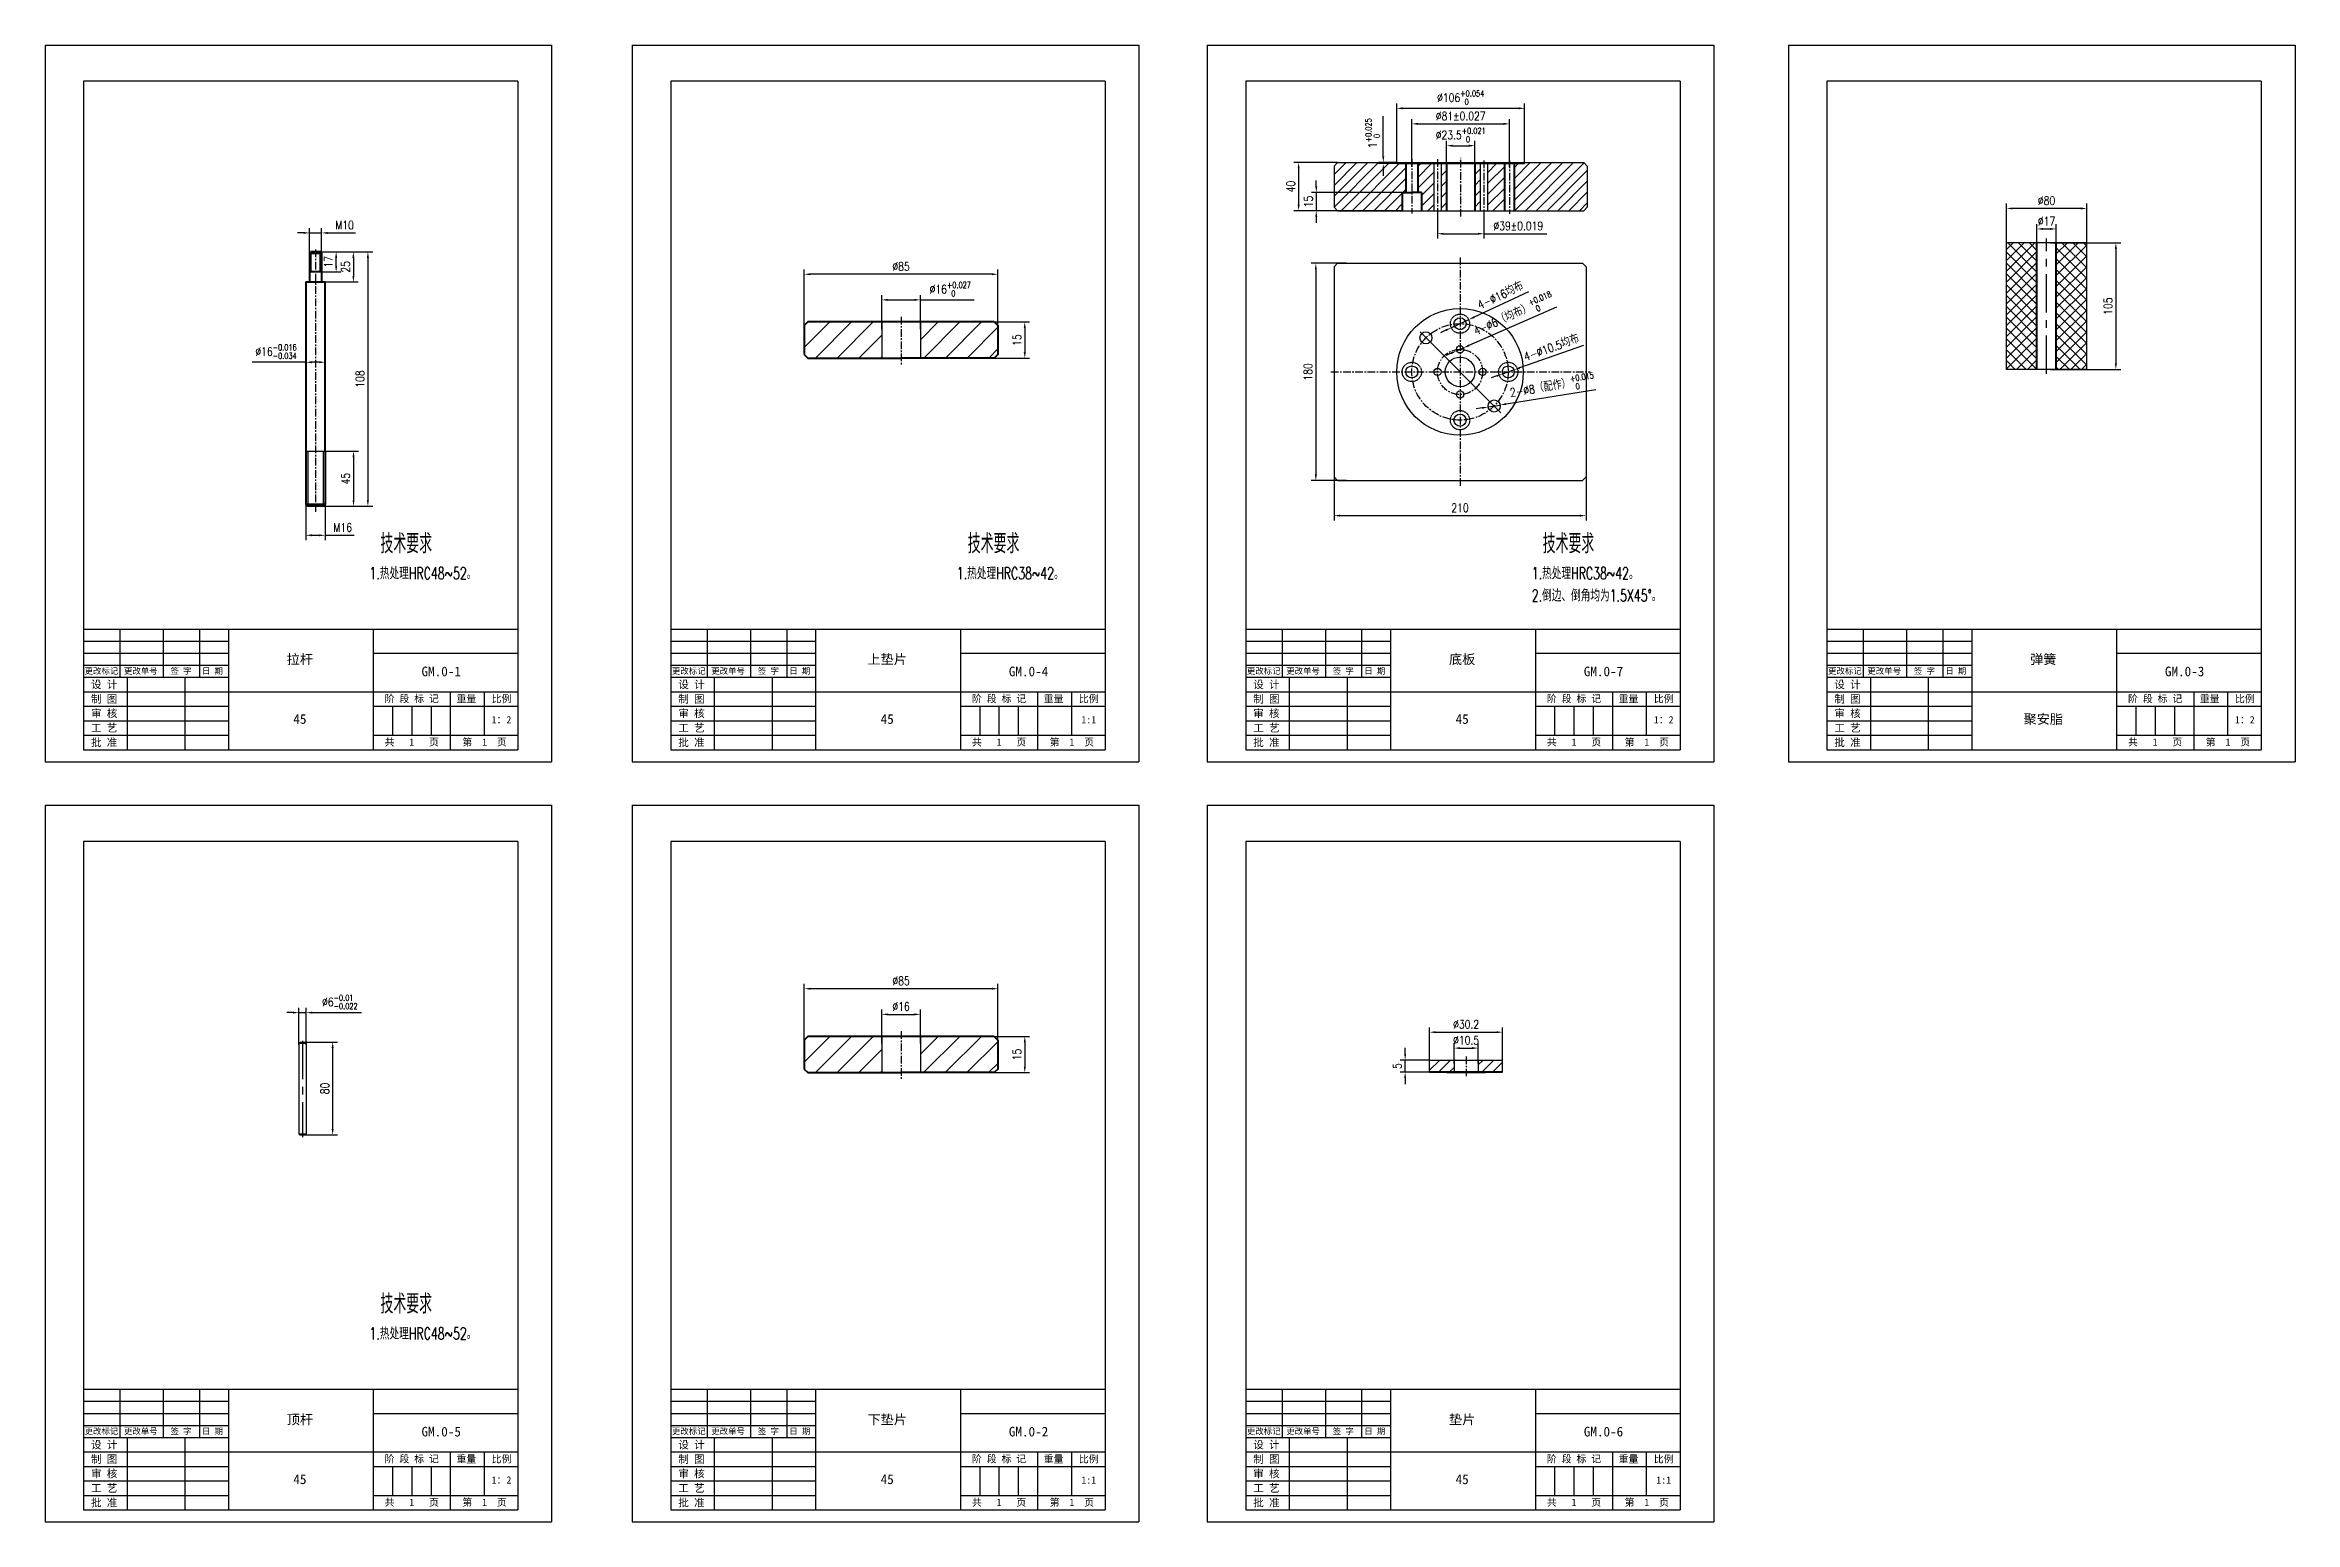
# Model space of a CAD drawing. Extents: x -23172 to -18855, y 7404 to 10591.
# Drawn here: x -20239 to -19306, y 9978 to 10590 of the extents above; entities that cross this region are included whole.
import ezdxf
from ezdxf.enums import TextEntityAlignment as Align

# ---------------------------------------------------------------- set-up
doc = ezdxf.new("R2010")
doc.units = 0
doc.header["$LTSCALE"] = 10
doc.linetypes.add('CENTER', pattern=[50.8, 31.75, -6.35, 6.35, -6.35])
doc.linetypes.add('DASHED', pattern=[0.75, 0.5, -0.25])
doc.layers.get('DEFPOINTS').update_dxf_attribs({"linetype": 'CONTINUOUS'})
for name, color, linetype in [('2细线层', 3, 'CONTINUOUS'), ('3中心线层', 1, 'CENTER'), ('6文字层', 3, 'CONTINUOUS'), ('7标注层', 4, 'CONTINUOUS'), ('CONT', 3, 'CONTINUOUS'), ('TEXT', 1, 'CONTINUOUS')]:
    doc.layers.add(name, color=color, linetype=linetype)
doc.layers.add('YELLOW', color=2, linetype='CONTINUOUS', lineweight=40)
doc.styles.add('CHINA1', font='')
doc.styles.add('PC_TEXTSTYLE', font='txt.shx', dxfattribs={"width": 0.8, "bigfont": 'hzfs.shx'})
doc.styles.get('CHINA1').set_extended_font_data('SimSun')
doc.dimstyles.new('TH_GBDIM', dxfattribs={"dimtxt": 3.5, "dimasz": 2.5, "dimexe": 2, "dimexo": 0, "dimgap": 1.5, "dimtad": 1, "dimdec": 1, "dimzin": 0, "dimdsep": 46, "dimtxsty": 'PC_TEXTSTYLE', "dimcen": 2.5, "dimadec": 0, "dimazin": 0, "dimtfac": 0.714286, "dimtdec": 4, "dimtmove": 0, "dimatfit": 3, "dimfxl": 1, "dimtolj": 1, "dimtzin": 0, "dimarcsym": 0})

msp = doc.modelspace()

# ---------------------------------------------------------------- texts
at = {"layer": '6文字层', "lineweight": -3, "ltscale": 0.5, "style": 'PC_TEXTSTYLE', "width": 0.667}
for s, height, p in [('技术要求', 8, (-20099.94, 10379.39)), ('技术要求', 8, (-19856.49, 10379.39)), ('技术要求', 8, (-19618.17, 10379.39)), ('1.热处理HRC48~52。', 5, (-20104.49, 10368.61)), ('1.热处理HRC38~42。', 5, (-19861.04, 10368.61)), ('1.热处理HRC38~42。', 5, (-19622.72, 10368.61)), ('2.倒边、倒角均为1.5X45%%D。', 5, (-19622.72, 10359.41)), ('技术要求', 8, (-20099.94, 10064.37)), ('1.热处理HRC48~52。', 5, (-20104.49, 10053.59))]:
    msp.add_text(s, height=height, dxfattribs=at).set_placement(p)
at = {"layer": 'TEXT', "lineweight": -3, "style": 'CHINA1'}
for s, height, p in [('拉杆', 4, (-20133.34, 10333.48)), ('上垫片', 4, (-19889.89, 10333.48)), ('底板', 4, (-19651.57, 10333.48)), ('弹簧', 4, (-19410.69, 10333.48)), ('更改标记', 2.5, (-20215.6, 10329.37)), ('更改单号', 2.5, (-20199.28, 10329.37)), ('签 字', 2.5, (-20182.6, 10329.37)), ('日 期', 2.5, (-20169.59, 10329.37)), ('GM.0-1', 4, (-20074.76, 10328.44)), ('更改标记', 2.5, (-19972.16, 10329.37)), ('更改单号', 2.5, (-19955.83, 10329.37)), ('签 字', 2.5, (-19939.16, 10329.37)), ('日 期', 2.5, (-19926.14, 10329.37)), ('GM.0-4', 4, (-19831.31, 10328.44)), ('更改标记', 2.5, (-19733.84, 10329.37)), ('更改单号', 2.5, (-19717.51, 10329.37)), ('签 字', 2.5, (-19700.84, 10329.37)), ('日 期', 2.5, (-19687.82, 10329.37)), ('GM.0-7', 4, (-19592.99, 10328.44)), ('更改标记', 2.5, (-19492.95, 10329.37)), ('更改单号', 2.5, (-19476.63, 10329.37)), ('签 字', 2.5, (-19459.95, 10329.37)), ('日 期', 2.5, (-19446.93, 10329.37)), ('GM.0-3', 4, (-19352.11, 10328.44)), ('阶 段 标 记', 3, (-20086.98, 10317.65)), ('重量', 3, (-20064.35, 10317.6)), ('比例', 3, (-20049.79, 10317.6)), ('阶 段 标 记', 3, (-19843.53, 10317.65)), ('重量', 3, (-19820.91, 10317.6)), ('比例', 3, (-19806.35, 10317.6)), ('阶 段 标 记', 3, (-19605.21, 10317.65)), ('重量', 3, (-19582.59, 10317.6)), ('比例', 3, (-19568.03, 10317.6)), ('阶 段 标 记', 3, (-19364.33, 10317.65)), ('重量', 3, (-19341.7, 10317.6)), ('比例', 3, (-19327.14, 10317.6)), ('45', 4, (-20133.34, 10308.71)), ('1：2', 3, (-20049.79, 10308.91)), ('45', 4, (-19889.89, 10308.71)), ('1:1', 3, (-19806.35, 10308.91)), ('45', 4, (-19651.57, 10308.71)), ('1：2', 3, (-19568.03, 10308.91)), ('聚安脂', 4, (-19410.69, 10308.71)), ('1：2', 3, (-19327.14, 10308.91)), ('共   1   页', 3, (-20086.98, 10299.65)), ('第  1  页', 3, (-20056.8, 10299.65)), ('共   1   页', 3, (-19843.53, 10299.65)), ('第  1  页', 3, (-19813.36, 10299.65)), ('共   1   页', 3, (-19605.21, 10299.65)), ('第  1  页', 3, (-19575.04, 10299.65)), ('共   1   页', 3, (-19364.33, 10299.65)), ('第  1  页', 3, (-19334.15, 10299.65)), ('更改标记', 2.5, (-20215.6, 10014.35)), ('更改单号', 2.5, (-20199.28, 10014.35)), ('签 字', 2.5, (-20182.6, 10014.35)), ('日 期', 2.5, (-20169.59, 10014.35)), ('顶杆', 4, (-20133.34, 10018.46)), ('GM.0-5', 4, (-20074.76, 10013.42)), ('更改标记', 2.5, (-19972.16, 10014.35)), ('更改单号', 2.5, (-19955.83, 10014.35)), ('签 字', 2.5, (-19939.16, 10014.35)), ('日 期', 2.5, (-19926.14, 10014.35)), ('下垫片', 4, (-19889.89, 10018.46)), ('GM.0-2', 4, (-19831.31, 10013.42)), ('更改标记', 2.5, (-19733.84, 10014.35)), ('更改单号', 2.5, (-19717.51, 10014.35)), ('签 字', 2.5, (-19700.84, 10014.35)), ('日 期', 2.5, (-19687.82, 10014.35)), ('垫片', 4, (-19651.57, 10018.46)), ('GM.0-6', 4, (-19592.99, 10013.42)), ('阶 段 标 记', 3, (-20086.98, 10002.63)), ('重量', 3, (-20064.35, 10002.57)), ('比例', 3, (-20049.79, 10002.57)), ('阶 段 标 记', 3, (-19843.53, 10002.63)), ('重量', 3, (-19820.91, 10002.57)), ('比例', 3, (-19806.35, 10002.57)), ('阶 段 标 记', 3, (-19605.21, 10002.63)), ('重量', 3, (-19582.59, 10002.57)), ('比例', 3, (-19568.03, 10002.57)), ('45', 4, (-20133.34, 9993.68)), ('1：2', 3, (-20049.79, 9993.89)), ('45', 4, (-19889.89, 9993.68)), ('1:1', 3, (-19806.35, 9993.89)), ('45', 4, (-19651.57, 9993.68)), ('1:1', 3, (-19568.03, 9993.89)), ('共   1   页', 3, (-20086.98, 9984.63)), ('第  1  页', 3, (-20056.8, 9984.63)), ('共   1   页', 3, (-19843.53, 9984.63)), ('第  1  页', 3, (-19813.36, 9984.63)), ('共   1   页', 3, (-19605.21, 9984.63)), ('第  1  页', 3, (-19575.04, 9984.63))]:
    msp.add_text(s, height=height, dxfattribs=at).set_placement(p, align=Align.CENTER)
for s, p in [('设 计', (-20219.94, 10323.42)), ('设 计', (-19976.49, 10323.42)), ('设 计', (-19738.17, 10323.42)), ('设 计', (-19497.29, 10323.42)), ('制 图', (-20219.94, 10317.42)), ('制 图', (-19976.49, 10317.42)), ('制 图', (-19738.17, 10317.42)), ('制 图', (-19497.29, 10317.42)), ('工 艺', (-20219.94, 10305.42)), ('审 核', (-20219.94, 10311.42)), ('工 艺', (-19976.49, 10305.42)), ('审 核', (-19976.49, 10311.42)), ('工 艺', (-19738.17, 10305.42)), ('审 核', (-19738.17, 10311.42)), ('工 艺', (-19497.29, 10305.42)), ('审 核', (-19497.29, 10311.42)), ('批 准', (-20219.94, 10299.42)), ('批 准', (-19976.49, 10299.42)), ('批 准', (-19738.17, 10299.42)), ('批 准', (-19497.29, 10299.42)), ('设 计', (-20219.94, 10008.4)), ('设 计', (-19976.49, 10008.4)), ('设 计', (-19738.17, 10008.4)), ('制 图', (-20219.94, 10002.4)), ('审 核', (-20219.94, 9996.4)), ('制 图', (-19976.49, 10002.4)), ('审 核', (-19976.49, 9996.4)), ('制 图', (-19738.17, 10002.4)), ('审 核', (-19738.17, 9996.4)), ('工 艺', (-20219.94, 9990.4)), ('工 艺', (-19976.49, 9990.4)), ('工 艺', (-19738.17, 9990.4)), ('批 准', (-20219.94, 9984.4)), ('批 准', (-19976.49, 9984.4)), ('批 准', (-19738.17, 9984.4))]:
    msp.add_text(s, height=3.2, dxfattribs=at).set_placement(p)

# ---------------------------------------------------------------- blocks, each defined once
blk = doc.blocks.new('*D151')
at = {"layer": '7标注层', "color": 0, "lineweight": -2, "ltscale": 0.5}
for p, q in [((-20131.26, 10176.86), (-20117.76, 10176.86)), ((-20119.76, 10140.86), (-20119.76, 10174.36)), ((-20131.26, 10138.36), (-20117.76, 10138.36))]:
    blk.add_line(p, q, dxfattribs=at)
at = {"layer": '7标注层', "color": 0, "lineweight": -3, "ltscale": 0.5}
for points in [[(-20120.18, 10174.36), (-20119.34, 10174.36), (-20119.76, 10176.86)], [(-20120.18, 10140.86), (-20119.34, 10140.86), (-20119.76, 10138.36)]]:
    blk.add_solid(points, dxfattribs=at)
at = {"layer": 'DEFPOINTS', "color": 0, "lineweight": -3, "ltscale": 0.5}
for p in [(-20131.26, 10176.86), (-20119.76, 10176.86), (-20131.26, 10138.36)]:
    blk.add_point(p, dxfattribs=at)
at = {"layer": '7标注层', "color": 0, "lineweight": -3, "ltscale": 0.5, "insert": (-20123.01, 10157.61), "char_height": 3.5, "attachment_point": 5, "rotation": 90, "style": 'PC_TEXTSTYLE'}
blk.add_mtext('\\A1;80{}{}', dxfattribs=at)
blk = doc.blocks.new('*D152')
at = {"layer": '7标注层', "color": 0, "lineweight": -2, "ltscale": 0.5}
for p, q in [((-20136.26, 10189.04), (-20138.76, 10189.04)), ((-20133.76, 10175.74), (-20133.76, 10191.04)), ((-20133.76, 10189.04), (-20130.76, 10189.04)), ((-20130.76, 10175.74), (-20130.76, 10191.04)), ((-20128.26, 10189.04), (-20107.83, 10189.04))]:
    blk.add_line(p, q, dxfattribs=at)
at = {"layer": '7标注层', "color": 0, "lineweight": -3, "ltscale": 0.5}
for points in [[(-20136.26, 10189.46), (-20136.26, 10188.63), (-20133.76, 10189.04)], [(-20128.26, 10189.46), (-20128.26, 10188.63), (-20130.76, 10189.04)]]:
    blk.add_solid(points, dxfattribs=at)
at = {"layer": 'DEFPOINTS', "color": 0, "lineweight": -3, "ltscale": 0.5}
for p in [(-20130.76, 10189.04), (-20133.76, 10175.74), (-20130.76, 10175.74)]:
    blk.add_point(p, dxfattribs=at)
at = {"layer": '7标注层', "color": 0, "lineweight": -3, "ltscale": 0.5, "insert": (-20116.8, 10193.46), "char_height": 3.5, "attachment_point": 5, "style": 'PC_TEXTSTYLE'}
blk.add_mtext('\\A1;%%c6{}{\\H0.7143x;\\S-0.01^ -0.022;}', dxfattribs=at)
blk = doc.blocks.new('*D153')
at = {"layer": '7标注层', "color": 0, "lineweight": -2, "ltscale": 0.5}
for p, q in [((-20124.85, 10504.31), (-20103.16, 10504.31)), ((-20105.16, 10501.81), (-20105.16, 10401.36)), ((-20124.85, 10398.86), (-20103.16, 10398.86))]:
    blk.add_line(p, q, dxfattribs=at)
at = {"layer": '7标注层', "color": 0, "lineweight": -3, "ltscale": 0.5}
for points in [[(-20105.58, 10501.81), (-20104.74, 10501.81), (-20105.16, 10504.31)], [(-20105.58, 10401.36), (-20104.74, 10401.36), (-20105.16, 10398.86)]]:
    blk.add_solid(points, dxfattribs=at)
at = {"layer": 'DEFPOINTS', "color": 0, "lineweight": -3, "ltscale": 0.5}
for p in [(-20124.85, 10504.31), (-20124.85, 10398.86), (-20105.16, 10398.86)]:
    blk.add_point(p, dxfattribs=at)
at = {"layer": '7标注层', "color": 0, "lineweight": -3, "ltscale": 0.5, "insert": (-20108.41, 10451.59), "char_height": 3.5, "attachment_point": 5, "rotation": 90, "style": 'PC_TEXTSTYLE'}
blk.add_mtext('\\A1;108{}{}', dxfattribs=at)
blk = doc.blocks.new('*D154')
at = {"layer": '7标注层', "color": 0, "lineweight": -2, "ltscale": 0.5}
for p, q in [((-20131.85, 10512.13), (-20134.35, 10512.13)), ((-20129.35, 10502.35), (-20129.35, 10514.13)), ((-20129.35, 10512.13), (-20124.35, 10512.13)), ((-20124.35, 10502.35), (-20124.35, 10514.13)), ((-20121.85, 10512.13), (-20110.28, 10512.13))]:
    blk.add_line(p, q, dxfattribs=at)
at = {"layer": '7标注层', "color": 0, "lineweight": -3, "ltscale": 0.5}
for points in [[(-20131.85, 10512.55), (-20131.85, 10511.72), (-20129.35, 10512.13)], [(-20121.85, 10512.55), (-20121.85, 10511.72), (-20124.35, 10512.13)]]:
    blk.add_solid(points, dxfattribs=at)
at = {"layer": 'DEFPOINTS', "color": 0, "lineweight": -3, "ltscale": 0.5}
for p in [(-20124.35, 10512.13), (-20129.35, 10502.35), (-20124.35, 10502.35)]:
    blk.add_point(p, dxfattribs=at)
at = {"layer": '7标注层', "color": 0, "lineweight": -3, "ltscale": 0.5, "insert": (-20114.82, 10515.38), "char_height": 3.5, "attachment_point": 5, "style": 'PC_TEXTSTYLE'}
blk.add_mtext('\\A1;M10{}{}', dxfattribs=at)
blk = doc.blocks.new('*D155')
at = {"layer": '7标注层', "color": 0, "lineweight": -2, "ltscale": 0.5}
for p, q in [((-20125.66, 10504.31), (-20109.18, 10504.31)), ((-20111.18, 10501.81), (-20111.18, 10494.31)), ((-20125.66, 10491.81), (-20109.18, 10491.81))]:
    blk.add_line(p, q, dxfattribs=at)
at = {"layer": '7标注层', "color": 0, "lineweight": -3, "ltscale": 0.5}
for points in [[(-20111.6, 10501.81), (-20110.76, 10501.81), (-20111.18, 10504.31)], [(-20111.6, 10494.31), (-20110.76, 10494.31), (-20111.18, 10491.81)]]:
    blk.add_solid(points, dxfattribs=at)
at = {"layer": 'DEFPOINTS', "color": 0, "lineweight": -3, "ltscale": 0.5}
for p in [(-20125.66, 10504.31), (-20125.66, 10491.81), (-20111.18, 10491.81)]:
    blk.add_point(p, dxfattribs=at)
at = {"layer": '7标注层', "color": 0, "lineweight": -3, "ltscale": 0.5, "insert": (-20114.43, 10498.06), "char_height": 3.5, "attachment_point": 5, "rotation": 90, "style": 'PC_TEXTSTYLE'}
blk.add_mtext('\\A1;25{}{}', dxfattribs=at)
blk = doc.blocks.new('*D156')
at = {"layer": '7标注层', "color": 0, "lineweight": -2, "ltscale": 0.5}
for p, q in [((-20125.91, 10504.31), (-20116.31, 10504.31)), ((-20118.31, 10498.48), (-20118.31, 10501.81)), ((-20125.91, 10495.98), (-20116.31, 10495.98))]:
    blk.add_line(p, q, dxfattribs=at)
at = {"layer": '7标注层', "color": 0, "lineweight": -3, "ltscale": 0.5}
for points in [[(-20118.73, 10501.81), (-20117.9, 10501.81), (-20118.31, 10504.31)], [(-20118.73, 10498.48), (-20117.9, 10498.48), (-20118.31, 10495.98)]]:
    blk.add_solid(points, dxfattribs=at)
at = {"layer": 'DEFPOINTS', "color": 0, "lineweight": -3, "ltscale": 0.5}
for p in [(-20125.91, 10504.31), (-20118.31, 10504.31), (-20125.91, 10495.98)]:
    blk.add_point(p, dxfattribs=at)
at = {"layer": '7标注层', "color": 0, "lineweight": -3, "ltscale": 0.5, "insert": (-20121.56, 10500.15), "char_height": 3.5, "attachment_point": 5, "rotation": 90, "style": 'PC_TEXTSTYLE'}
blk.add_mtext('\\A1;17{}{}', dxfattribs=at)
blk = doc.blocks.new('*D157')
at = {"layer": '7标注层', "color": 0, "lineweight": -2, "ltscale": 0.5}
for p, q in [((-20125.03, 10421.69), (-20109.11, 10421.69)), ((-20111.11, 10419.19), (-20111.11, 10401.36)), ((-20125.03, 10398.86), (-20109.11, 10398.86))]:
    blk.add_line(p, q, dxfattribs=at)
at = {"layer": '7标注层', "color": 0, "lineweight": -3, "ltscale": 0.5}
for points in [[(-20111.53, 10419.19), (-20110.7, 10419.19), (-20111.11, 10421.69)], [(-20111.53, 10401.36), (-20110.7, 10401.36), (-20111.11, 10398.86)]]:
    blk.add_solid(points, dxfattribs=at)
at = {"layer": 'DEFPOINTS', "color": 0, "lineweight": -3, "ltscale": 0.5}
for p in [(-20125.03, 10421.69), (-20125.03, 10398.86), (-20111.11, 10398.86)]:
    blk.add_point(p, dxfattribs=at)
at = {"layer": '7标注层', "color": 0, "lineweight": -3, "ltscale": 0.5, "insert": (-20114.36, 10410.28), "char_height": 3.5, "attachment_point": 5, "rotation": 90, "style": 'PC_TEXTSTYLE'}
blk.add_mtext('\\A1;45{}{}', dxfattribs=at)
blk = doc.blocks.new('*D158')
at = {"layer": '7标注层', "color": 0, "lineweight": -2, "ltscale": 0.5}
for p, q in [((-20130.85, 10405.87), (-20130.85, 10384.84)), ((-20122.85, 10405.87), (-20122.85, 10384.84)), ((-20128.35, 10386.84), (-20125.35, 10386.84)), ((-20122.85, 10386.84), (-20110.82, 10386.84))]:
    blk.add_line(p, q, dxfattribs=at)
at = {"layer": '7标注层', "color": 0, "lineweight": -3, "ltscale": 0.5}
for points in [[(-20128.35, 10387.26), (-20128.35, 10386.43), (-20130.85, 10386.84)], [(-20125.35, 10387.26), (-20125.35, 10386.43), (-20122.85, 10386.84)]]:
    blk.add_solid(points, dxfattribs=at)
at = {"layer": 'DEFPOINTS', "color": 0, "lineweight": -3, "ltscale": 0.5}
for p in [(-20130.85, 10405.87), (-20122.85, 10405.87), (-20122.85, 10386.84)]:
    blk.add_point(p, dxfattribs=at)
at = {"layer": '7标注层', "color": 0, "lineweight": -3, "ltscale": 0.5, "insert": (-20115.58, 10390.09), "char_height": 3.5, "attachment_point": 5, "style": 'PC_TEXTSTYLE'}
blk.add_mtext('\\A1;M16{}{}', dxfattribs=at)
blk = doc.blocks.new('*D159')
at = {"layer": '7标注层', "color": 0, "lineweight": -2, "ltscale": 0.5}
for p, q in [((-20130.85, 10458.54), (-20153.15, 10458.54)), ((-20130.85, 10458.34), (-20130.85, 10460.54)), ((-20125.35, 10458.54), (-20128.35, 10458.54)), ((-20122.85, 10458.34), (-20122.85, 10460.54))]:
    blk.add_line(p, q, dxfattribs=at)
at = {"layer": '7标注层', "color": 0, "lineweight": -3, "ltscale": 0.5}
for points in [[(-20128.35, 10458.96), (-20128.35, 10458.13), (-20130.85, 10458.54)], [(-20125.35, 10458.96), (-20125.35, 10458.13), (-20122.85, 10458.54)]]:
    blk.add_solid(points, dxfattribs=at)
at = {"layer": 'DEFPOINTS', "color": 0, "lineweight": -3, "ltscale": 0.5}
for p in [(-20130.85, 10458.34), (-20122.85, 10458.54), (-20122.85, 10458.34)]:
    blk.add_point(p, dxfattribs=at)
at = {"layer": '7标注层', "color": 0, "lineweight": -3, "ltscale": 0.5, "insert": (-20143.25, 10462.96), "char_height": 3.5, "attachment_point": 5, "style": 'PC_TEXTSTYLE'}
blk.add_mtext('\\A1;%%c16{}{\\H0.7143x;\\S-0.016^ -0.034;}', dxfattribs=at)
blk = doc.blocks.new('*D160')
at = {"layer": '7标注层', "color": 0, "lineweight": -2, "ltscale": 0.5}
for p, q in [((-19924.28, 10176.67), (-19924.28, 10200.95)), ((-19846.53, 10198.95), (-19921.78, 10198.95)), ((-19844.03, 10176.67), (-19844.03, 10200.95))]:
    blk.add_line(p, q, dxfattribs=at)
at = {"layer": '7标注层', "color": 0, "lineweight": -3, "ltscale": 0.5}
for points in [[(-19921.78, 10199.37), (-19921.78, 10198.54), (-19924.28, 10198.95)], [(-19846.53, 10199.37), (-19846.53, 10198.54), (-19844.03, 10198.95)]]:
    blk.add_solid(points, dxfattribs=at)
at = {"layer": 'DEFPOINTS', "color": 0, "lineweight": -3, "ltscale": 0.5}
for p in [(-19924.28, 10198.95), (-19924.28, 10176.67), (-19844.03, 10176.67)]:
    blk.add_point(p, dxfattribs=at)
at = {"layer": '7标注层', "color": 0, "lineweight": -3, "ltscale": 0.5, "insert": (-19884.16, 10202.2), "char_height": 3.5, "attachment_point": 5, "style": 'PC_TEXTSTYLE'}
blk.add_mtext('\\A1;%%c85{}{}', dxfattribs=at)
blk = doc.blocks.new('*D161')
at = {"layer": '7标注层', "color": 0, "lineweight": -2, "ltscale": 0.5}
for p, q in [((-19892.16, 10176.25), (-19892.16, 10190.33)), ((-19889.66, 10188.33), (-19878.66, 10188.33)), ((-19876.16, 10176.25), (-19876.16, 10190.33))]:
    blk.add_line(p, q, dxfattribs=at)
at = {"layer": '7标注层', "color": 0, "lineweight": -3, "ltscale": 0.5}
for points in [[(-19889.66, 10188.75), (-19889.66, 10187.92), (-19892.16, 10188.33)], [(-19878.66, 10188.75), (-19878.66, 10187.92), (-19876.16, 10188.33)]]:
    blk.add_solid(points, dxfattribs=at)
at = {"layer": 'DEFPOINTS', "color": 0, "lineweight": -3, "ltscale": 0.5}
for p in [(-19876.16, 10188.33), (-19892.16, 10176.25), (-19876.16, 10176.25)]:
    blk.add_point(p, dxfattribs=at)
at = {"layer": '7标注层', "color": 0, "lineweight": -3, "ltscale": 0.5, "insert": (-19884.16, 10191.58), "char_height": 3.5, "attachment_point": 5, "style": 'PC_TEXTSTYLE'}
blk.add_mtext('\\A1;%%c16{}{}', dxfattribs=at)
blk = doc.blocks.new('*D162')
at = {"layer": '7标注层', "color": 0, "lineweight": -2, "ltscale": 0.5}
for p, q in [((-19845.86, 10179.17), (-19830.87, 10179.17)), ((-19832.87, 10176.67), (-19832.87, 10166.67)), ((-19845.86, 10164.17), (-19830.87, 10164.17))]:
    blk.add_line(p, q, dxfattribs=at)
at = {"layer": '7标注层', "color": 0, "lineweight": -3, "ltscale": 0.5}
for points in [[(-19833.29, 10176.67), (-19832.45, 10176.67), (-19832.87, 10179.17)], [(-19833.29, 10166.67), (-19832.45, 10166.67), (-19832.87, 10164.17)]]:
    blk.add_solid(points, dxfattribs=at)
at = {"layer": 'DEFPOINTS', "color": 0, "lineweight": -3, "ltscale": 0.5}
for p in [(-19845.86, 10179.17), (-19845.86, 10164.17), (-19832.87, 10164.17)]:
    blk.add_point(p, dxfattribs=at)
at = {"layer": '7标注层', "color": 0, "lineweight": -3, "ltscale": 0.5, "insert": (-19836.12, 10171.67), "char_height": 3.5, "attachment_point": 5, "rotation": 90, "style": 'PC_TEXTSTYLE'}
blk.add_mtext('\\A1;15{}{}', dxfattribs=at)
blk = doc.blocks.new('*D163')
at = {"layer": '7标注层', "color": 0, "lineweight": -2, "ltscale": 0.5}
for p, q in [((-19924.28, 10472.73), (-19924.28, 10497.01)), ((-19846.53, 10495.01), (-19921.78, 10495.01)), ((-19844.03, 10472.73), (-19844.03, 10497.01))]:
    blk.add_line(p, q, dxfattribs=at)
at = {"layer": '7标注层', "color": 0, "lineweight": -3, "ltscale": 0.5}
for points in [[(-19921.78, 10495.43), (-19921.78, 10494.59), (-19924.28, 10495.01)], [(-19846.53, 10495.43), (-19846.53, 10494.59), (-19844.03, 10495.01)]]:
    blk.add_solid(points, dxfattribs=at)
at = {"layer": 'DEFPOINTS', "color": 0, "lineweight": -3, "ltscale": 0.5}
for p in [(-19924.28, 10495.01), (-19924.28, 10472.73), (-19844.03, 10472.73)]:
    blk.add_point(p, dxfattribs=at)
at = {"layer": '7标注层', "color": 0, "lineweight": -3, "ltscale": 0.5, "insert": (-19884.16, 10498.26), "char_height": 3.5, "attachment_point": 5, "style": 'PC_TEXTSTYLE'}
blk.add_mtext('\\A1;%%c85{}{}', dxfattribs=at)
blk = doc.blocks.new('*D165')
at = {"layer": '7标注层', "color": 0, "lineweight": -2, "ltscale": 0.5}
for p, q in [((-19845.86, 10475.23), (-19830.87, 10475.23)), ((-19832.87, 10472.73), (-19832.87, 10462.73)), ((-19845.86, 10460.23), (-19830.87, 10460.23))]:
    blk.add_line(p, q, dxfattribs=at)
at = {"layer": '7标注层', "color": 0, "lineweight": -3, "ltscale": 0.5}
for points in [[(-19833.29, 10472.73), (-19832.45, 10472.73), (-19832.87, 10475.23)], [(-19833.29, 10462.73), (-19832.45, 10462.73), (-19832.87, 10460.23)]]:
    blk.add_solid(points, dxfattribs=at)
at = {"layer": 'DEFPOINTS', "color": 0, "lineweight": -3, "ltscale": 0.5}
for p in [(-19845.86, 10475.23), (-19845.86, 10460.23), (-19832.87, 10460.23)]:
    blk.add_point(p, dxfattribs=at)
at = {"layer": '7标注层', "color": 0, "lineweight": -3, "ltscale": 0.5, "insert": (-19836.12, 10467.73), "char_height": 3.5, "attachment_point": 5, "rotation": 90, "style": 'PC_TEXTSTYLE'}
blk.add_mtext('\\A1;15{}{}', dxfattribs=at)
blk = doc.blocks.new('*D164')
at = {"layer": '7标注层', "color": 0, "lineweight": -2, "ltscale": 0.5}
for p, q in [((-19892.16, 10472.31), (-19892.16, 10486.39)), ((-19889.66, 10484.39), (-19878.66, 10484.39)), ((-19876.16, 10472.31), (-19876.16, 10486.39)), ((-19876.16, 10484.39), (-19853.86, 10484.39))]:
    blk.add_line(p, q, dxfattribs=at)
at = {"layer": '7标注层', "color": 0, "lineweight": -3, "ltscale": 0.5}
for points in [[(-19889.66, 10484.81), (-19889.66, 10483.97), (-19892.16, 10484.39)], [(-19878.66, 10484.81), (-19878.66, 10483.97), (-19876.16, 10484.39)]]:
    blk.add_solid(points, dxfattribs=at)
at = {"layer": 'DEFPOINTS', "color": 0, "lineweight": -3, "ltscale": 0.5}
for p in [(-19876.16, 10484.39), (-19892.16, 10472.31), (-19876.16, 10472.31)]:
    blk.add_point(p, dxfattribs=at)
at = {"layer": '7标注层', "color": 0, "lineweight": -3, "ltscale": 0.5, "insert": (-19863.76, 10488.81), "char_height": 3.5, "attachment_point": 5, "style": 'PC_TEXTSTYLE'}
blk.add_mtext('\\A1;%%c16{}{\\H0.7143x;\\S+0.027^  0;}', dxfattribs=at)
blk = doc.blocks.new('*D166')
at = {"layer": '7标注层', "color": 0, "lineweight": -2, "ltscale": 0.5}
for p, q in [((-19665.06, 10169.4), (-19665.06, 10182.94)), ((-19662.56, 10180.94), (-19637.31, 10180.94)), ((-19634.81, 10169.4), (-19634.81, 10182.94))]:
    blk.add_line(p, q, dxfattribs=at)
at = {"layer": '7标注层', "color": 0, "lineweight": -3, "ltscale": 0.5}
for points in [[(-19662.56, 10181.35), (-19662.56, 10180.52), (-19665.06, 10180.94)], [(-19637.31, 10181.35), (-19637.31, 10180.52), (-19634.81, 10180.94)]]:
    blk.add_solid(points, dxfattribs=at)
at = {"layer": 'DEFPOINTS', "color": 0, "lineweight": -3, "ltscale": 0.5}
for p in [(-19634.81, 10180.94), (-19665.06, 10169.4), (-19634.81, 10169.4)]:
    blk.add_point(p, dxfattribs=at)
at = {"layer": '7标注层', "color": 0, "lineweight": -3, "ltscale": 0.5, "insert": (-19649.93, 10184.19), "char_height": 3.5, "attachment_point": 5, "style": 'PC_TEXTSTYLE'}
blk.add_mtext('\\A1;%%c30.2{}{}', dxfattribs=at)
blk = doc.blocks.new('*D167')
at = {"layer": '7标注层', "color": 0, "lineweight": -2, "ltscale": 0.5}
for p, q in [((-19654.93, 10167.97), (-19654.93, 10176.35)), ((-19644.93, 10167.97), (-19644.93, 10176.35)), ((-19652.43, 10174.35), (-19647.43, 10174.35))]:
    blk.add_line(p, q, dxfattribs=at)
at = {"layer": '7标注层', "color": 0, "lineweight": -3, "ltscale": 0.5}
for points in [[(-19652.43, 10174.77), (-19652.43, 10173.93), (-19654.93, 10174.35)], [(-19647.43, 10174.77), (-19647.43, 10173.93), (-19644.93, 10174.35)]]:
    blk.add_solid(points, dxfattribs=at)
at = {"layer": 'DEFPOINTS', "color": 0, "lineweight": -3, "ltscale": 0.5}
for p in [(-19654.93, 10167.97), (-19644.93, 10174.35), (-19644.93, 10167.97)]:
    blk.add_point(p, dxfattribs=at)
at = {"layer": '7标注层', "color": 0, "lineweight": -3, "ltscale": 0.5, "insert": (-19649.93, 10177.6), "char_height": 3.5, "attachment_point": 5, "style": 'PC_TEXTSTYLE'}
blk.add_mtext('\\A1;%%c10.5{}{}', dxfattribs=at)
blk = doc.blocks.new('*D168')
at = {"layer": '7标注层', "color": 0, "lineweight": -2, "ltscale": 0.5}
for p, q in [((-19665.06, 10169.4), (-19677.21, 10169.4)), ((-19675.21, 10171.9), (-19675.21, 10174.4)), ((-19675.21, 10164.4), (-19675.21, 10169.4)), ((-19665.06, 10164.4), (-19677.21, 10164.4)), ((-19675.21, 10161.9), (-19675.21, 10159.4))]:
    blk.add_line(p, q, dxfattribs=at)
at = {"layer": '7标注层', "color": 0, "lineweight": -3, "ltscale": 0.5}
for points in [[(-19675.62, 10171.9), (-19674.79, 10171.9), (-19675.21, 10169.4)], [(-19675.62, 10161.9), (-19674.79, 10161.9), (-19675.21, 10164.4)]]:
    blk.add_solid(points, dxfattribs=at)
at = {"layer": 'DEFPOINTS', "color": 0, "lineweight": -3, "ltscale": 0.5}
for p in [(-19675.21, 10169.4), (-19665.06, 10169.4), (-19665.06, 10164.4)]:
    blk.add_point(p, dxfattribs=at)
at = {"layer": '7标注层', "color": 0, "lineweight": -3, "ltscale": 0.5, "insert": (-19678.46, 10166.9), "char_height": 3.5, "attachment_point": 5, "rotation": 90, "style": 'PC_TEXTSTYLE'}
blk.add_mtext('\\A1;5{}{}', dxfattribs=at)
blk = doc.blocks.new('*D169')
at = {"layer": '7标注层', "color": 0, "lineweight": -2, "ltscale": 0.5}
for p, q in [((-19699.47, 10499.54), (-19714.23, 10499.54)), ((-19712.23, 10497.04), (-19712.23, 10412.04)), ((-19699.47, 10409.54), (-19714.23, 10409.54))]:
    blk.add_line(p, q, dxfattribs=at)
at = {"layer": '7标注层', "color": 0, "lineweight": -3, "ltscale": 0.5}
for points in [[(-19712.65, 10497.04), (-19711.81, 10497.04), (-19712.23, 10499.54)], [(-19712.65, 10412.04), (-19711.81, 10412.04), (-19712.23, 10409.54)]]:
    blk.add_solid(points, dxfattribs=at)
at = {"layer": 'DEFPOINTS', "color": 0, "lineweight": -3, "ltscale": 0.5}
for p in [(-19699.47, 10499.54), (-19712.23, 10409.54), (-19699.47, 10409.54)]:
    blk.add_point(p, dxfattribs=at)
at = {"layer": '7标注层', "color": 0, "lineweight": -3, "ltscale": 0.5, "insert": (-19715.48, 10454.54), "char_height": 3.5, "attachment_point": 5, "rotation": 90, "style": 'PC_TEXTSTYLE'}
blk.add_mtext('\\A1;180{}{}', dxfattribs=at)
blk = doc.blocks.new('*D170')
at = {"layer": '7标注层', "color": 0, "lineweight": -2, "ltscale": 0.5}
for p, q in [((-19704.69, 10420.04), (-19704.69, 10392.98)), ((-19600.22, 10420.04), (-19600.22, 10392.98)), ((-19702.19, 10394.98), (-19602.72, 10394.98))]:
    blk.add_line(p, q, dxfattribs=at)
at = {"layer": '7标注层', "color": 0, "lineweight": -3, "ltscale": 0.5}
for points in [[(-19702.19, 10395.4), (-19702.19, 10394.57), (-19704.69, 10394.98)], [(-19602.72, 10395.4), (-19602.72, 10394.57), (-19600.22, 10394.98)]]:
    blk.add_solid(points, dxfattribs=at)
at = {"layer": 'DEFPOINTS', "color": 0, "lineweight": -3, "ltscale": 0.5}
for p in [(-19704.69, 10420.04), (-19600.22, 10420.04), (-19600.22, 10394.98)]:
    blk.add_point(p, dxfattribs=at)
at = {"layer": '7标注层', "color": 0, "lineweight": -3, "ltscale": 0.5, "insert": (-19652.46, 10398.23), "char_height": 3.5, "attachment_point": 5, "style": 'PC_TEXTSTYLE'}
blk.add_mtext('\\A1;210{}{}', dxfattribs=at)
blk = doc.blocks.new('*D171')
at = {"layer": '7标注层', "color": 0, "lineweight": -2, "ltscale": 0.5}
for p, q in [((-19672.44, 10539.58), (-19672.44, 10559.33)), ((-19631.94, 10539.58), (-19631.94, 10559.33)), ((-19669.94, 10557.33), (-19634.44, 10557.33))]:
    blk.add_line(p, q, dxfattribs=at)
at = {"layer": '7标注层', "color": 0, "lineweight": -3, "ltscale": 0.5}
for points in [[(-19669.94, 10557.75), (-19669.94, 10556.92), (-19672.44, 10557.33)], [(-19634.44, 10557.75), (-19634.44, 10556.92), (-19631.94, 10557.33)]]:
    blk.add_solid(points, dxfattribs=at)
at = {"layer": 'DEFPOINTS', "color": 0, "lineweight": -3, "ltscale": 0.5}
for p in [(-19631.94, 10557.33), (-19672.44, 10539.58), (-19631.94, 10539.58)]:
    blk.add_point(p, dxfattribs=at)
at = {"layer": '7标注层', "color": 0, "lineweight": -3, "ltscale": 0.5, "insert": (-19652.19, 10560.58), "char_height": 3.5, "attachment_point": 5, "style": 'PC_TEXTSTYLE'}
blk.add_mtext('\\A1;%%c81{}{%%p0.027}', dxfattribs=at)
blk = doc.blocks.new('*D172')
at = {"layer": '7标注层', "color": 0, "lineweight": -2, "ltscale": 0.5}
for p, q in [((-19658.06, 10536.26), (-19658.06, 10550.28)), ((-19646.31, 10536.26), (-19646.31, 10550.28)), ((-19655.56, 10548.28), (-19648.81, 10548.28))]:
    blk.add_line(p, q, dxfattribs=at)
at = {"layer": '7标注层', "color": 0, "lineweight": -3, "ltscale": 0.5}
for points in [[(-19655.56, 10548.69), (-19655.56, 10547.86), (-19658.06, 10548.28)], [(-19648.81, 10548.69), (-19648.81, 10547.86), (-19646.31, 10548.28)]]:
    blk.add_solid(points, dxfattribs=at)
at = {"layer": 'DEFPOINTS', "color": 0, "lineweight": -3, "ltscale": 0.5}
for p in [(-19646.31, 10548.28), (-19658.06, 10536.26), (-19646.31, 10536.26)]:
    blk.add_point(p, dxfattribs=at)
at = {"layer": '7标注层', "color": 0, "lineweight": -3, "ltscale": 0.5, "insert": (-19652.19, 10552.69), "char_height": 3.5, "attachment_point": 5, "style": 'PC_TEXTSTYLE'}
blk.add_mtext('\\A1;%%c23.5{}{\\H0.7143x;\\S+0.021^  0;}', dxfattribs=at)
blk = doc.blocks.new('*D173')
at = {"layer": '7标注层', "color": 0, "lineweight": -2, "ltscale": 0.5}
for p, q in [((-19661.81, 10520.3), (-19661.81, 10509.8)), ((-19659.31, 10511.8), (-19645.06, 10511.8)), ((-19642.56, 10520.3), (-19642.56, 10509.8)), ((-19642.56, 10511.8), (-19616.53, 10511.8))]:
    blk.add_line(p, q, dxfattribs=at)
at = {"layer": '7标注层', "color": 0, "lineweight": -3, "ltscale": 0.5}
for points in [[(-19659.31, 10512.22), (-19659.31, 10511.38), (-19661.81, 10511.8)], [(-19645.06, 10512.22), (-19645.06, 10511.38), (-19642.56, 10511.8)]]:
    blk.add_solid(points, dxfattribs=at)
at = {"layer": 'DEFPOINTS', "color": 0, "lineweight": -3, "ltscale": 0.5}
for p in [(-19661.81, 10520.3), (-19642.56, 10520.3), (-19642.56, 10511.8)]:
    blk.add_point(p, dxfattribs=at)
at = {"layer": '7标注层', "color": 0, "lineweight": -3, "ltscale": 0.5, "insert": (-19628.3, 10515.05), "char_height": 3.5, "attachment_point": 5, "style": 'PC_TEXTSTYLE'}
blk.add_mtext('\\A1;%%c39{}{%%p0.019}', dxfattribs=at)
blk = doc.blocks.new('*D174')
at = {"layer": '7标注层', "color": 0, "lineweight": -2, "ltscale": 0.5}
for p, q in [((-19596.18, 10447.08), (-19633.39, 10441.19)), ((-19643.26, 10439.62), (-19645.73, 10439.23)), ((-19640.79, 10440.02), (-19635.86, 10440.8))]:
    blk.add_line(p, q, dxfattribs=at)
at = {"layer": '7标注层', "color": 0, "lineweight": -3, "ltscale": 0.5}
for points in [[(-19643.33, 10440.04), (-19643.2, 10439.21), (-19640.79, 10440.02)], [(-19633.45, 10441.6), (-19633.32, 10440.78), (-19635.86, 10440.8)]]:
    blk.add_solid(points, dxfattribs=at)
at = {"layer": 'DEFPOINTS', "color": 0, "lineweight": -3, "ltscale": 0.5}
for p in [(-19640.79, 10440.02), (-19635.86, 10440.8)]:
    blk.add_point(p, dxfattribs=at)
at = {"layer": '7标注层', "color": 0, "lineweight": -3, "ltscale": 0.5, "insert": (-19614.24, 10448.69), "char_height": 3.5, "attachment_point": 5, "rotation": 8.99301, "style": 'PC_TEXTSTYLE'}
blk.add_mtext('\\A1;2-%%c8（配作）{}{\\H0.7143x;\\S+0.015^  0;}', dxfattribs=at)
blk = doc.blocks.new('*D175')
at = {"layer": '7标注层', "color": 0, "lineweight": -2, "ltscale": 0.5}
for p, q in [((-19624.07, 10487.69), (-19646.56, 10477.26)), ((-19656.08, 10472.84), (-19648.83, 10476.2)), ((-19658.35, 10471.78), (-19660.62, 10470.73))]:
    blk.add_line(p, q, dxfattribs=at)
at = {"layer": '7标注层', "color": 0, "lineweight": -3, "ltscale": 0.5}
for points in [[(-19646.73, 10477.64), (-19646.38, 10476.88), (-19648.83, 10476.2)], [(-19658.53, 10472.16), (-19658.18, 10471.41), (-19656.08, 10472.84)]]:
    blk.add_solid(points, dxfattribs=at)
at = {"layer": 'DEFPOINTS', "color": 0, "lineweight": -3, "ltscale": 0.5}
for p in [(-19648.83, 10476.2), (-19656.08, 10472.84)]:
    blk.add_point(p, dxfattribs=at)
at = {"layer": '7标注层', "color": 0, "lineweight": -3, "ltscale": 0.5, "insert": (-19635.68, 10486.23), "char_height": 3.5, "attachment_point": 5, "rotation": 24.89814, "style": 'PC_TEXTSTYLE'}
blk.add_mtext('\\A1;4-%%c16均布{}{}', dxfattribs=at)
blk = doc.blocks.new('*D176')
at = {"layer": '7标注层', "color": 0, "lineweight": -2, "ltscale": 0.5}
for p, q in [((-19612.42, 10481.35), (-19648.79, 10465.49)), ((-19653.83, 10463.3), (-19651.08, 10464.5)), ((-19656.12, 10462.3), (-19658.41, 10461.3))]:
    blk.add_line(p, q, dxfattribs=at)
at = {"layer": '7标注层', "color": 0, "lineweight": -3, "ltscale": 0.5}
for points in [[(-19648.95, 10465.88), (-19648.62, 10465.11), (-19651.08, 10464.5)], [(-19656.29, 10462.68), (-19655.96, 10461.92), (-19653.83, 10463.3)]]:
    blk.add_solid(points, dxfattribs=at)
at = {"layer": 'DEFPOINTS', "color": 0, "lineweight": -3, "ltscale": 0.5}
for p in [(-19651.08, 10464.5), (-19653.83, 10463.3)]:
    blk.add_point(p, dxfattribs=at)
at = {"layer": '7标注层', "color": 0, "lineweight": -3, "ltscale": 0.5, "insert": (-19630.3, 10478.37), "char_height": 3.5, "attachment_point": 5, "rotation": 23.55558, "style": 'PC_TEXTSTYLE'}
blk.add_mtext('\\A1;4-%%c6（均布）{}{\\H0.7143x;\\S+0.018^  0;}', dxfattribs=at)
blk = doc.blocks.new('*D177')
at = {"layer": '7标注层', "color": 0, "lineweight": -2, "ltscale": 0.5}
for p, q in [((-19601.28, 10465.49), (-19627.75, 10456.19)), ((-19634.83, 10453.71), (-19630.11, 10455.37)), ((-19637.19, 10452.88), (-19639.55, 10452.05))]:
    blk.add_line(p, q, dxfattribs=at)
at = {"layer": '7标注层', "color": 0, "lineweight": -3, "ltscale": 0.5}
for points in [[(-19627.89, 10456.59), (-19627.62, 10455.8), (-19630.11, 10455.37)], [(-19637.33, 10453.27), (-19637.05, 10452.49), (-19634.83, 10453.71)]]:
    blk.add_solid(points, dxfattribs=at)
at = {"layer": 'DEFPOINTS', "color": 0, "lineweight": -3, "ltscale": 0.5}
for p in [(-19630.11, 10455.37), (-19634.83, 10453.71)]:
    blk.add_point(p, dxfattribs=at)
at = {"layer": '7标注层', "color": 0, "lineweight": -3, "ltscale": 0.5, "insert": (-19614.52, 10464.61), "char_height": 3.5, "attachment_point": 5, "rotation": 19.34754, "style": 'PC_TEXTSTYLE'}
blk.add_mtext('\\A1;4-%%c10.5均布{}{}', dxfattribs=at)
blk = doc.blocks.new('*D178')
at = {"layer": '7标注层', "color": 0, "lineweight": -2, "ltscale": 0.5}
for p, q in [((-19712.04, 10531.41), (-19712.04, 10533.91)), ((-19676.44, 10528.91), (-19714.04, 10528.91)), ((-19676.44, 10521.35), (-19714.04, 10521.35)), ((-19712.04, 10528.91), (-19712.04, 10521.35)), ((-19712.04, 10518.85), (-19712.04, 10516.35))]:
    blk.add_line(p, q, dxfattribs=at)
at = {"layer": '7标注层', "color": 0, "lineweight": -3, "ltscale": 0.5}
for points in [[(-19712.46, 10531.41), (-19711.63, 10531.41), (-19712.04, 10528.91)], [(-19712.46, 10518.85), (-19711.63, 10518.85), (-19712.04, 10521.35)]]:
    blk.add_solid(points, dxfattribs=at)
at = {"layer": 'DEFPOINTS', "color": 0, "lineweight": -3, "ltscale": 0.5}
for p in [(-19712.04, 10521.35), (-19676.44, 10528.91), (-19676.44, 10521.35)]:
    blk.add_point(p, dxfattribs=at)
at = {"layer": '7标注层', "color": 0, "lineweight": -3, "ltscale": 0.5, "insert": (-19715.29, 10525.13), "char_height": 3.5, "attachment_point": 5, "rotation": 90, "style": 'PC_TEXTSTYLE'}
blk.add_mtext('\\A1;15{}{}', dxfattribs=at)
blk = doc.blocks.new('*D179')
at = {"layer": '7标注层', "color": 0, "lineweight": -2, "ltscale": 0.5}
for p, q in [((-19703.19, 10541.35), (-19721.36, 10541.35)), ((-19719.36, 10538.85), (-19719.36, 10523.85)), ((-19703.19, 10521.35), (-19721.36, 10521.35))]:
    blk.add_line(p, q, dxfattribs=at)
at = {"layer": '7标注层', "color": 0, "lineweight": -3, "ltscale": 0.5}
for points in [[(-19719.77, 10538.85), (-19718.94, 10538.85), (-19719.36, 10541.35)], [(-19719.77, 10523.85), (-19718.94, 10523.85), (-19719.36, 10521.35)]]:
    blk.add_solid(points, dxfattribs=at)
at = {"layer": 'DEFPOINTS', "color": 0, "lineweight": -3, "ltscale": 0.5}
for p in [(-19703.19, 10541.35), (-19719.36, 10521.35), (-19703.19, 10521.35)]:
    blk.add_point(p, dxfattribs=at)
at = {"layer": '7标注层', "color": 0, "lineweight": -3, "ltscale": 0.5, "insert": (-19722.61, 10531.35), "char_height": 3.5, "attachment_point": 5, "rotation": 90, "style": 'PC_TEXTSTYLE'}
blk.add_mtext('\\A1;40{}{}', dxfattribs=at)
blk = doc.blocks.new('*D180')
at = {"layer": '7标注层', "color": 0, "lineweight": -2, "ltscale": 0.5}
for p, q in [((-19425.99, 10508.03), (-19425.99, 10524.27)), ((-19395.16, 10522.27), (-19423.49, 10522.27)), ((-19392.66, 10508.03), (-19392.66, 10524.27))]:
    blk.add_line(p, q, dxfattribs=at)
at = {"layer": '7标注层', "color": 0, "lineweight": -3, "ltscale": 0.5}
for points in [[(-19423.49, 10522.68), (-19423.49, 10521.85), (-19425.99, 10522.27)], [(-19395.16, 10522.68), (-19395.16, 10521.85), (-19392.66, 10522.27)]]:
    blk.add_solid(points, dxfattribs=at)
at = {"layer": 'DEFPOINTS', "color": 0, "lineweight": -3, "ltscale": 0.5}
for p in [(-19425.99, 10522.27), (-19425.99, 10508.03), (-19392.66, 10508.03)]:
    blk.add_point(p, dxfattribs=at)
at = {"layer": '7标注层', "color": 0, "lineweight": -3, "ltscale": 0.5, "insert": (-19409.33, 10525.52), "char_height": 3.5, "attachment_point": 5, "style": 'PC_TEXTSTYLE'}
blk.add_mtext('\\A1;%%c80{}{}', dxfattribs=at)
blk = doc.blocks.new('*D181')
at = {"layer": '7标注层', "color": 0, "lineweight": -2, "ltscale": 0.5}
for p, q in [((-19413.33, 10502.41), (-19413.33, 10515.78)), ((-19410.83, 10513.78), (-19407.83, 10513.78)), ((-19405.33, 10502.41), (-19405.33, 10515.78))]:
    blk.add_line(p, q, dxfattribs=at)
at = {"layer": '7标注层', "color": 0, "lineweight": -3, "ltscale": 0.5}
for points in [[(-19410.83, 10514.2), (-19410.83, 10513.37), (-19413.33, 10513.78)], [(-19407.83, 10514.2), (-19407.83, 10513.37), (-19405.33, 10513.78)]]:
    blk.add_solid(points, dxfattribs=at)
at = {"layer": 'DEFPOINTS', "color": 0, "lineweight": -3, "ltscale": 0.5}
for p in [(-19405.33, 10513.78), (-19413.33, 10502.41), (-19405.33, 10502.41)]:
    blk.add_point(p, dxfattribs=at)
at = {"layer": '7标注层', "color": 0, "lineweight": -3, "ltscale": 0.5, "insert": (-19409.33, 10517.03), "char_height": 3.5, "attachment_point": 5, "style": 'PC_TEXTSTYLE'}
blk.add_mtext('\\A1;%%c17{}{}', dxfattribs=at)
blk = doc.blocks.new('*D182')
at = {"layer": '7标注层', "color": 0, "lineweight": -2, "ltscale": 0.5}
for p, q in [((-19407.64, 10508.03), (-19378.61, 10508.03)), ((-19380.61, 10505.53), (-19380.61, 10458.03)), ((-19407.64, 10455.53), (-19378.61, 10455.53))]:
    blk.add_line(p, q, dxfattribs=at)
at = {"layer": '7标注层', "color": 0, "lineweight": -3, "ltscale": 0.5}
for points in [[(-19381.03, 10505.53), (-19380.2, 10505.53), (-19380.61, 10508.03)], [(-19381.03, 10458.03), (-19380.2, 10458.03), (-19380.61, 10455.53)]]:
    blk.add_solid(points, dxfattribs=at)
at = {"layer": 'DEFPOINTS', "color": 0, "lineweight": -3, "ltscale": 0.5}
for p in [(-19407.64, 10508.03), (-19407.64, 10455.53), (-19380.61, 10455.53)]:
    blk.add_point(p, dxfattribs=at)
at = {"layer": '7标注层', "color": 0, "lineweight": -3, "ltscale": 0.5, "insert": (-19383.86, 10481.78), "char_height": 3.5, "attachment_point": 5, "rotation": 90, "style": 'PC_TEXTSTYLE'}
blk.add_mtext('\\A1;105{}{}', dxfattribs=at)
blk = doc.blocks.new('*D233')
at = {"layer": '7标注层', "color": 0, "lineweight": -2, "ltscale": 0.5}
for p, q in [((-19678.69, 10540.85), (-19678.69, 10565.77)), ((-19676.19, 10563.77), (-19628.19, 10563.77)), ((-19625.69, 10540.85), (-19625.69, 10565.77))]:
    blk.add_line(p, q, dxfattribs=at)
at = {"layer": '7标注层', "color": 0, "lineweight": -3, "ltscale": 0.5}
for points in [[(-19676.19, 10564.19), (-19676.19, 10563.35), (-19678.69, 10563.77)], [(-19628.19, 10564.19), (-19628.19, 10563.35), (-19625.69, 10563.77)]]:
    blk.add_solid(points, dxfattribs=at)
at = {"layer": 'DEFPOINTS', "color": 0, "lineweight": -3, "ltscale": 0.5}
for p in [(-19625.69, 10563.77), (-19678.69, 10540.85), (-19625.69, 10540.85)]:
    blk.add_point(p, dxfattribs=at)
at = {"layer": '7标注层', "color": 0, "lineweight": -3, "ltscale": 0.5, "insert": (-19652.19, 10568.19), "char_height": 3.5, "attachment_point": 5, "style": 'PC_TEXTSTYLE'}
blk.add_mtext('\\A1;%%c106{}{\\H0.7143x;\\S+0.054^  0;}', dxfattribs=at)
blk = doc.blocks.new('*D234')
at = {"layer": '7标注层', "color": 0, "lineweight": -2, "ltscale": 0.5}
for p, q in [((-19684.27, 10543.85), (-19684.27, 10560.55)), ((-19678.69, 10541.35), (-19686.27, 10541.35)), ((-19678.69, 10540.85), (-19686.27, 10540.85)), ((-19684.27, 10540.85), (-19684.27, 10541.35)), ((-19684.27, 10538.35), (-19684.27, 10535.85))]:
    blk.add_line(p, q, dxfattribs=at)
at = {"layer": '7标注层', "color": 0, "lineweight": -3, "ltscale": 0.5}
for points in [[(-19684.68, 10543.85), (-19683.85, 10543.85), (-19684.27, 10541.35)], [(-19684.68, 10538.35), (-19683.85, 10538.35), (-19684.27, 10540.85)]]:
    blk.add_solid(points, dxfattribs=at)
at = {"layer": 'DEFPOINTS', "color": 0, "lineweight": -3, "ltscale": 0.5}
for p in [(-19684.27, 10541.35), (-19678.69, 10541.35), (-19678.69, 10540.85)]:
    blk.add_point(p, dxfattribs=at)
at = {"layer": '7标注层', "color": 0, "lineweight": -3, "ltscale": 0.5, "insert": (-19688.68, 10553.45), "char_height": 3.5, "attachment_point": 5, "rotation": 90, "style": 'PC_TEXTSTYLE'}
blk.add_mtext('\\A1;1{}{\\H0.7143x;\\S+0.025^  0;}', dxfattribs=at)

# ---------------------------------------------------------------- dimensions: what is measured, and where the dimension line sits
at = {"layer": '7标注层', "lineweight": -3, "ltscale": 0.5}
dim = msp.add_linear_dim(base=(-19625.69, 10563.77), p1=(-19678.69, 10540.85), p2=(-19625.69, 10540.85), text='%%c106{}{\\H0.7143x;\\S+0.054^  0;}', dimstyle='TH_GBDIM', dxfattribs=at)
dim.commit()
dim.dimension.update_dxf_attribs({"geometry": '*D233', "text_midpoint": (-19652.19, 10568.19)})
for base, p1, p2, text, picture, middle in [((-19684.27, 10541.35), (-19678.69, 10540.85), (-19678.69, 10541.35), '1{}{\\H0.7143x;\\S+0.025^  0;}', '*D234', (-19688.68, 10553.45)), ((-20105.16, 10398.86), (-20124.85, 10504.31), (-20124.85, 10398.86), '108{}{}', '*D153', (-20108.41, 10451.59))]:
    dim = msp.add_linear_dim(base=base, p1=p1, p2=p2, angle=90, text=text, dimstyle='TH_GBDIM', dxfattribs=at)
    dim.commit()
    dim.dimension.update_dxf_attribs({"geometry": picture, "text_midpoint": middle})
for base, p1, p2, angle, text, picture, middle in [((-19631.94, 10557.33), (-19672.44, 10539.58), (-19631.94, 10539.58), 180, '%%c81{}{%%p0.027}', '*D171', (-19652.19, 10560.58)), ((-19719.36, 10521.35), (-19703.19, 10541.35), (-19703.19, 10521.35), 90, '40{}{}', '*D179', (-19722.61, 10531.35)), ((-19712.04, 10521.35), (-19676.44, 10528.91), (-19676.44, 10521.35), 90, '15{}{}', '*D178', (-19715.29, 10525.13)), ((-20124.35, 10512.13), (-20129.35, 10502.35), (-20124.35, 10502.35), 180, 'M10{}{}', '*D154', (-20114.82, 10515.38)), ((-19642.56, 10511.8), (-19661.81, 10520.3), (-19642.56, 10520.3), 180, '%%c39{}{%%p0.019}', '*D173', (-19628.3, 10515.05)), ((-20118.31, 10504.31), (-20125.91, 10495.98), (-20125.91, 10504.31), 270, '17{}{}', '*D156', (-20121.56, 10500.15)), ((-20111.18, 10491.81), (-20125.66, 10504.31), (-20125.66, 10491.81), 90, '25{}{}', '*D155', (-20114.43, 10498.06)), ((-19380.61, 10455.53), (-19407.64, 10508.03), (-19407.64, 10455.53), 90, '105{}{}', '*D182', (-19383.86, 10481.78)), ((-19876.16, 10484.39), (-19892.16, 10472.31), (-19876.16, 10472.31), 180, '%%c16{}{\\H0.7143x;\\S+0.027^  0;}', '*D164', (-19863.76, 10488.81)), ((-19712.23, 10409.54), (-19699.47, 10499.54), (-19699.47, 10409.54), 90, '180{}{}', '*D169', (-19715.48, 10454.54)), ((-19832.87, 10460.23), (-19845.86, 10475.23), (-19845.86, 10460.23), 90, '15{}{}', '*D165', (-19836.12, 10467.73)), ((-20111.11, 10398.86), (-20125.03, 10421.69), (-20125.03, 10398.86), 90, '45{}{}', '*D157', (-20114.36, 10410.28)), ((-19600.22, 10394.98), (-19704.69, 10420.04), (-19600.22, 10420.04), 180, '210{}{}', '*D170', (-19652.46, 10398.23)), ((-20122.85, 10386.84), (-20130.85, 10405.87), (-20122.85, 10405.87), 180, 'M16{}{}', '*D158', (-20115.58, 10390.09)), ((-19876.16, 10188.33), (-19892.16, 10176.25), (-19876.16, 10176.25), 180, '%%c16{}{}', '*D161', (-19884.16, 10191.58)), ((-20119.76, 10176.86), (-20131.26, 10138.36), (-20131.26, 10176.86), 90, '80{}{}', '*D151', (-20123.01, 10157.61)), ((-19832.87, 10164.17), (-19845.86, 10179.17), (-19845.86, 10164.17), 90, '15{}{}', '*D162', (-19836.12, 10171.67))]:
    dim = msp.add_linear_dim(base=base, p1=p1, p2=p2, angle=angle, text=text, dimstyle='TH_GBDIM', override={"dimgap": 1.5, "dimtad": 1, "dimjust": 0, "dimdec": 1, "dimlfac": 1, "dimse1": 0, "dimse2": 0, "dimsd1": 0, "dimsd2": 0}, dxfattribs=at)
    dim.commit()
    dim.dimension.update_dxf_attribs({"geometry": picture, "text_midpoint": middle})
for base, p1, p2, angle, text, picture, middle in [((-19646.31, 10548.28), (-19658.06, 10536.26), (-19646.31, 10536.26), 180, '%%c23.5{}{\\H0.7143x;\\S+0.021^  0;}', '*D172', (-19652.19, 10548.28)), ((-19405.33, 10513.78), (-19413.33, 10502.41), (-19405.33, 10502.41), 180, '%%c17{}{}', '*D181', (-19409.33, 10513.78)), ((-20122.85, 10458.54), (-20130.85, 10458.34), (-20122.85, 10458.34), 180, '%%c16{}{\\H0.7143x;\\S-0.016^ -0.034;}', '*D159', (-20143.25, 10458.54)), ((-20130.76, 10189.04), (-20133.76, 10175.74), (-20130.76, 10175.74), 180, '%%c6{}{\\H0.7143x;\\S-0.01^ -0.022;}', '*D152', (-20116.8, 10189.04)), ((-19644.93, 10174.35), (-19654.93, 10167.97), (-19644.93, 10167.97), 180, '%%c10.5{}{}', '*D167', (-19649.93, 10174.35)), ((-19675.21, 10169.4), (-19665.06, 10164.4), (-19665.06, 10169.4), 90, '5{}{}', '*D168', (-19675.21, 10166.9))]:
    dim = msp.add_linear_dim(base=base, p1=p1, p2=p2, angle=angle, text=text, dimstyle='TH_GBDIM', override={"dimgap": 1.5, "dimtad": 1, "dimjust": 0, "dimdec": 1, "dimlfac": 1, "dimse1": 0, "dimse2": 0, "dimsd1": 0, "dimsd2": 0}, dxfattribs=at)
    dim.commit()
    dim.dimension.update_dxf_attribs({"geometry": picture, "text_midpoint": middle, "dimtype": 160})
for base, p1, p2, text, picture, middle in [((-19425.99, 10522.27), (-19392.66, 10508.03), (-19425.99, 10508.03), '%%c80{}{}', '*D180', (-19409.33, 10525.52)), ((-19924.28, 10495.01), (-19844.03, 10472.73), (-19924.28, 10472.73), '%%c85{}{}', '*D163', (-19884.16, 10498.26)), ((-19924.28, 10198.95), (-19844.03, 10176.67), (-19924.28, 10176.67), '%%c85{}{}', '*D160', (-19884.16, 10202.2)), ((-19634.80666103, 10180.93554875), (-19665.05666103, 10169.39622401), (-19634.80666103, 10169.39622401), '%%c<>{}{}', '*D166', (-19649.93166103, 10184.18554875))]:
    dim = msp.add_linear_dim(base=base, p1=p1, p2=p2, text=text, dimstyle='TH_GBDIM', override={"dimgap": 1.5, "dimtad": 1, "dimjust": 0, "dimdec": 1, "dimlfac": 1, "dimse1": 0, "dimse2": 0, "dimsd1": 0, "dimsd2": 0}, dxfattribs=at)
    dim.commit()
    dim.dimension.update_dxf_attribs({"geometry": picture, "text_midpoint": middle})
for p1, p2, text, picture, middle in [((-19656.08, 10472.84), (-19648.83, 10476.2), '4-%%c16均布{}{}', '*D175', (-19635.68, 10486.23)), ((-19634.83, 10453.71), (-19630.11, 10455.37), '4-%%c10.5均布{}{}', '*D177', (-19614.52, 10464.61)), ((-19640.79, 10440.02), (-19635.86, 10440.8), '2-%%c8（配作）{}{\\H0.7143x;\\S+0.015^  0;}', '*D174', (-19614.24, 10448.69))]:
    dim = msp.add_diameter_dim_2p(p1=p1, p2=p2, text=text, dimstyle='TH_GBDIM', override={"dimgap": 1.5, "dimtad": 1, "dimjust": 0, "dimtih": 0, "dimtoh": 0, "dimdec": 1, "dimlfac": 1, "dimse1": 0, "dimse2": 0, "dimsd1": 0, "dimsd2": 0, "dimtix": 0, "dimtofl": 1, "dimatfit": 3}, dxfattribs=at)
    dim.commit()
    dim.dimension.update_dxf_attribs({"geometry": picture, "text_midpoint": middle})
dim = msp.add_diameter_dim_2p(p1=(-19653.83, 10463.3), p2=(-19651.08, 10464.5), text='4-%%c6（均布）{}{\\H0.7143x;\\S+0.018^  0;}', dimstyle='TH_GBDIM', override={"dimgap": 1.5, "dimtad": 1, "dimjust": 0, "dimtih": 0, "dimtoh": 0, "dimdec": 1, "dimlfac": 1, "dimse1": 0, "dimse2": 0, "dimsd1": 0, "dimsd2": 0, "dimtix": 0, "dimtofl": 1, "dimatfit": 3}, dxfattribs=at)
dim.commit()
dim.dimension.update_dxf_attribs({"geometry": '*D176', "text_midpoint": (-19628.54, 10474.32), "dimtype": 163})

# ---------------------------------------------------------------- hatches: boundary and pattern name
at = {"layer": 'CONT', "lineweight": -3}
h = msp.add_hatch(dxfattribs=at)
h.set_pattern_fill('ANSI31', color=256, style=0)
h.paths.add_polyline_path([(-19629.94, 10521.35), (-19601.19, 10521.35), (-19599.69, 10522.85), (-19599.69, 10539.85), (-19601.19, 10541.35), (-19625.69, 10541.35), (-19625.69, 10540.85), (-19629.94, 10540.85)])
h.paths.add_polyline_path([(-19641.06, 10521.35), (-19633.94, 10521.35), (-19633.94, 10540.85), (-19641.06, 10540.85)])
h.paths.add_polyline_path([(-19644.06, 10540.85), (-19646.31, 10540.85), (-19646.31, 10521.35), (-19644.06, 10521.35)])
h.paths.add_polyline_path([(-19658.06, 10540.85), (-19660.31, 10540.85), (-19660.31, 10521.35), (-19658.06, 10521.35)])
h.paths.add_polyline_path([(-19663.31, 10540.85), (-19669.94, 10540.85), (-19669.94, 10528.91), (-19668.44, 10528.91), (-19668.44, 10521.35), (-19663.31, 10521.35)])
h.paths.add_polyline_path([(-19703.19, 10541.35), (-19704.69, 10539.85), (-19704.69, 10522.85), (-19703.19, 10521.35), (-19676.44, 10521.35), (-19676.44, 10528.91), (-19674.94, 10528.91), (-19674.94, 10540.85), (-19678.69, 10540.85), (-19678.69, 10541.35)])
h = msp.add_hatch(dxfattribs=at)
h.set_pattern_fill('ANSI37', color=256, style=0)
h.paths.add_polyline_path([(-19392.66, 10508.03), (-19405.33, 10508.03), (-19405.33, 10455.53), (-19392.66, 10455.53)])
h.paths.add_polyline_path([(-19425.99, 10455.53), (-19413.33, 10455.53), (-19413.33, 10508.03), (-19425.99, 10508.03)])
at = {"layer": 'CONT'}
h = msp.add_hatch(dxfattribs=at)
h.set_pattern_fill('ANSI31', color=256, scale=2, style=0)
h.set_pattern_definition([(45, (0, 296.057), (-4.490128, 4.490128), [])])
h.paths.add_polyline_path([(-19876.16, 10475.23), (-19876.16, 10460.23), (-19845.53, 10460.23), (-19844.03, 10461.73), (-19844.03, 10473.73), (-19845.53, 10475.23)])
h.paths.add_polyline_path([(-19892.16, 10460.23), (-19892.16, 10475.23), (-19922.78, 10475.23), (-19924.28, 10473.73), (-19924.28, 10461.73), (-19922.78, 10460.23)])
h = msp.add_hatch(dxfattribs=at)
h.set_pattern_fill('ANSI31', color=256, scale=2, angle=9e-283, style=0)
h.paths.add_polyline_path([(-19876.16, 10179.17), (-19876.16, 10164.17), (-19845.53, 10164.17), (-19844.03, 10165.67), (-19844.03, 10177.67), (-19845.53, 10179.17)])
h.paths.add_polyline_path([(-19892.16, 10164.17), (-19892.16, 10179.17), (-19922.78, 10179.17), (-19924.28, 10177.67), (-19924.28, 10165.67), (-19922.78, 10164.17)])
h = msp.add_hatch(dxfattribs=at)
h.set_pattern_fill('ANSI31', color=256, style=0)
h.set_pattern_definition([(45, (1982.9476, 359.8853), (-2.24506403, 2.24506403), [])])
h.paths.add_polyline_path([(-19644.93, 10169.4), (-19644.93, 10164.4), (-19641.93, 10164.4), (-19634.81, 10164.4), (-19634.81, 10169.4)])
h.paths.add_polyline_path([(-19654.93, 10169.4), (-19665.06, 10169.4), (-19665.06, 10164.4), (-19654.93, 10164.4)])

# ---------------------------------------------------------------- linework, layer by layer
at = {"layer": '2细线层', "lineweight": 40}
for p, q in [((-20128.85, 10495.98), (-20128.85, 10504.31)), ((-20124.85, 10495.98), (-20124.85, 10504.31))]:
    msp.add_line(p, q, dxfattribs=at)
at = {"layer": '2细线层', "color": 3}
for p, q in [((-20130.05, 10421.69), (-20130.05, 10398.86)), ((-20123.65, 10421.69), (-20123.65, 10398.86))]:
    msp.add_line(p, q, dxfattribs=at)
at = {"layer": '3中心线层', "ltscale": 0.01}
for p, q in [((-19672.44, 10542.71), (-19672.44, 10520.21)), ((-19661.81, 10542.71), (-19661.81, 10520.15)), ((-19652.19, 10518.93), (-19652.19, 10543.24)), ((-19642.56, 10542.16), (-19642.56, 10520.08)), ((-19631.94, 10542.16), (-19631.94, 10520.08)), ((-20126.85, 10505.28), (-20126.85, 10396.56)), ((-19652.46, 10501.96), (-19652.46, 10406.71)), ((-19884.16, 10477.36), (-19884.16, 10457.34)), ((-19706.02, 10454.54), (-19598.57, 10454.54)), ((-19884.16, 10181.31), (-19884.16, 10161.28)), ((-19649.93, 10170.86), (-19649.93, 10162.74))]:
    msp.add_line(p, q, dxfattribs=at)
at = {"layer": '3中心线层', "lineweight": -3, "ltscale": 0.05}
for p, q in [((-19409.33, 10453.78), (-19409.33, 10509.78)), ((-20132.26, 10177.32), (-20132.26, 10137.49))]:
    msp.add_line(p, q, dxfattribs=at)
at = {"layer": '3中心线层', "lineweight": -3}
msp.add_line((-19669.01, 10471.09), (-19635.57, 10437.65), dxfattribs=at)
at = {"layer": '3中心线层', "ltscale": 0.01}
for radius in [19.98, 9.36]:
    msp.add_circle((-19652.46, 10454.54), radius, dxfattribs=at)
at = {"layer": 'CONT', "lineweight": -3}
for p, q in [((-20208, 10348), (-20208, 10328)), ((-20190, 10348), (-20190, 10328)), ((-20175, 10348), (-20175, 10328)), ((-20163, 10348), (-20163, 10298)), ((-20103, 10348), (-20103, 10298)), ((-19964.56, 10348), (-19964.56, 10328)), ((-19946.56, 10348), (-19946.56, 10328)), ((-19931.56, 10348), (-19931.56, 10328)), ((-19919.56, 10348), (-19919.56, 10298)), ((-19859.56, 10348), (-19859.56, 10298)), ((-19726.24, 10348), (-19726.24, 10328)), ((-19708.24, 10348), (-19708.24, 10328)), ((-19693.24, 10348), (-19693.24, 10328)), ((-19681.24, 10348), (-19681.24, 10298)), ((-19621.24, 10348), (-19621.24, 10298)), ((-19485.35, 10348), (-19485.35, 10328)), ((-19467.35, 10348), (-19467.35, 10328)), ((-19452.35, 10348), (-19452.35, 10328)), ((-19440.35, 10348), (-19440.35, 10298)), ((-19380.35, 10348), (-19380.35, 10298)), ((-20223, 10343), (-20163, 10343)), ((-20223, 10338), (-20163, 10338)), ((-20103, 10338), (-20043, 10338)), ((-19979.56, 10343), (-19919.56, 10343)), ((-19979.56, 10338), (-19919.56, 10338)), ((-19859.56, 10338), (-19799.56, 10338)), ((-19741.24, 10343), (-19681.24, 10343)), ((-19741.24, 10338), (-19681.24, 10338)), ((-19621.24, 10338), (-19561.24, 10338)), ((-19500.35, 10343), (-19440.35, 10343)), ((-19500.35, 10338), (-19440.35, 10338)), ((-19380.35, 10338), (-19320.35, 10338)), ((-20223, 10333), (-20163, 10333)), ((-20205, 10328), (-20205, 10298)), ((-20181, 10328), (-20181, 10298)), ((-19979.56, 10333), (-19919.56, 10333)), ((-19961.56, 10328), (-19961.56, 10298)), ((-19937.56, 10328), (-19937.56, 10298)), ((-19741.24, 10333), (-19681.24, 10333)), ((-19723.24, 10328), (-19723.24, 10298)), ((-19699.24, 10328), (-19699.24, 10298)), ((-19500.35, 10333), (-19440.35, 10333)), ((-19482.35, 10328), (-19482.35, 10298)), ((-19458.35, 10328), (-19458.35, 10298)), ((-20223, 10322), (-20043, 10322)), ((-20223, 10316), (-20163, 10316)), ((-20103, 10316), (-20043, 10316)), ((-20095, 10316), (-20095, 10304)), ((-20087, 10316), (-20087, 10304)), ((-20079, 10316), (-20079, 10304)), ((-20071, 10322), (-20071, 10298)), ((-20057, 10322), (-20057, 10304)), ((-19979.56, 10322), (-19799.56, 10322)), ((-19979.56, 10316), (-19919.56, 10316)), ((-19859.56, 10316), (-19799.56, 10316)), ((-19851.56, 10316), (-19851.56, 10304)), ((-19843.56, 10316), (-19843.56, 10304)), ((-19835.56, 10316), (-19835.56, 10304)), ((-19827.56, 10322), (-19827.56, 10298)), ((-19813.56, 10322), (-19813.56, 10304)), ((-19741.24, 10322), (-19561.24, 10322)), ((-19741.24, 10316), (-19681.24, 10316)), ((-19621.24, 10316), (-19561.24, 10316)), ((-19613.24, 10316), (-19613.24, 10304)), ((-19605.24, 10316), (-19605.24, 10304)), ((-19597.24, 10316), (-19597.24, 10304)), ((-19589.24, 10322), (-19589.24, 10298)), ((-19575.24, 10322), (-19575.24, 10304)), ((-19500.35, 10322), (-19320.35, 10322)), ((-19500.35, 10316), (-19440.35, 10316)), ((-19380.35, 10316), (-19320.35, 10316)), ((-19372.35, 10316), (-19372.35, 10304)), ((-19364.35, 10316), (-19364.35, 10304)), ((-19356.35, 10316), (-19356.35, 10304)), ((-19348.35, 10322), (-19348.35, 10298)), ((-19334.35, 10322), (-19334.35, 10304)), ((-20223, 10310), (-20163, 10310)), ((-19979.56, 10310), (-19919.56, 10310)), ((-19741.24, 10310), (-19681.24, 10310)), ((-19500.35, 10310), (-19440.35, 10310)), ((-20223, 10304), (-20163, 10304)), ((-20103, 10304), (-20043, 10304)), ((-19979.56, 10304), (-19919.56, 10304)), ((-19859.56, 10304), (-19799.56, 10304)), ((-19741.24, 10304), (-19681.24, 10304)), ((-19621.24, 10304), (-19561.24, 10304)), ((-19500.35, 10304), (-19440.35, 10304)), ((-19380.35, 10304), (-19320.35, 10304)), ((-20223, 10027.98), (-20163, 10027.98)), ((-20208, 10032.98), (-20208, 10012.98)), ((-20190, 10032.98), (-20190, 10012.98)), ((-20175, 10032.98), (-20175, 10012.98)), ((-20163, 10032.98), (-20163, 9982.98)), ((-20103, 10032.98), (-20103, 9982.98)), ((-19979.56, 10027.98), (-19919.56, 10027.98)), ((-19964.56, 10032.98), (-19964.56, 10012.98)), ((-19946.56, 10032.98), (-19946.56, 10012.98)), ((-19931.56, 10032.98), (-19931.56, 10012.98)), ((-19919.56, 10032.98), (-19919.56, 9982.98)), ((-19859.56, 10032.98), (-19859.56, 9982.98)), ((-19741.24, 10027.98), (-19681.24, 10027.98)), ((-19726.24, 10032.98), (-19726.24, 10012.98)), ((-19708.24, 10032.98), (-19708.24, 10012.98)), ((-19693.24, 10032.98), (-19693.24, 10012.98)), ((-19681.24, 10032.98), (-19681.24, 9982.98)), ((-19621.24, 10032.98), (-19621.24, 9982.98)), ((-20223, 10022.98), (-20163, 10022.98)), ((-20223, 10017.98), (-20163, 10017.98)), ((-20103, 10022.98), (-20043, 10022.98)), ((-19979.56, 10022.98), (-19919.56, 10022.98)), ((-19979.56, 10017.98), (-19919.56, 10017.98)), ((-19859.56, 10022.98), (-19799.56, 10022.98)), ((-19741.24, 10022.98), (-19681.24, 10022.98)), ((-19741.24, 10017.98), (-19681.24, 10017.98)), ((-19621.24, 10022.98), (-19561.24, 10022.98)), ((-20205, 10012.98), (-20205, 9982.98)), ((-20181, 10012.98), (-20181, 9982.98)), ((-19961.56, 10012.98), (-19961.56, 9982.98)), ((-19937.56, 10012.98), (-19937.56, 9982.98)), ((-19723.24, 10012.98), (-19723.24, 9982.98)), ((-19699.24, 10012.98), (-19699.24, 9982.98)), ((-20223, 10006.98), (-20043, 10006.98)), ((-20223, 10000.98), (-20163, 10000.98)), ((-20103, 10000.98), (-20043, 10000.98)), ((-20095, 10000.98), (-20095, 9988.98)), ((-20087, 10000.98), (-20087, 9988.98)), ((-20079, 10000.98), (-20079, 9988.98)), ((-20071, 10006.98), (-20071, 9982.98)), ((-20057, 10006.98), (-20057, 9988.98)), ((-19979.56, 10006.98), (-19799.56, 10006.98)), ((-19979.56, 10000.98), (-19919.56, 10000.98)), ((-19859.56, 10000.98), (-19799.56, 10000.98)), ((-19851.56, 10000.98), (-19851.56, 9988.98)), ((-19843.56, 10000.98), (-19843.56, 9988.98)), ((-19835.56, 10000.98), (-19835.56, 9988.98)), ((-19827.56, 10006.98), (-19827.56, 9982.98)), ((-19813.56, 10006.98), (-19813.56, 9988.98)), ((-19741.24, 10006.98), (-19561.24, 10006.98)), ((-19741.24, 10000.98), (-19681.24, 10000.98)), ((-19621.24, 10000.98), (-19561.24, 10000.98)), ((-19613.24, 10000.98), (-19613.24, 9988.98)), ((-19605.24, 10000.98), (-19605.24, 9988.98)), ((-19597.24, 10000.98), (-19597.24, 9988.98)), ((-19589.24, 10006.98), (-19589.24, 9982.98)), ((-19575.24, 10006.98), (-19575.24, 9988.98)), ((-20223, 9994.98), (-20163, 9994.98)), ((-20223, 9988.98), (-20163, 9988.98)), ((-20103, 9988.98), (-20043, 9988.98)), ((-19979.56, 9994.98), (-19919.56, 9994.98)), ((-19979.56, 9988.98), (-19919.56, 9988.98)), ((-19859.56, 9988.98), (-19799.56, 9988.98)), ((-19741.24, 9994.98), (-19681.24, 9994.98)), ((-19741.24, 9988.98), (-19681.24, 9988.98)), ((-19621.24, 9988.98), (-19561.24, 9988.98))]:
    msp.add_line(p, q, dxfattribs=at)
at = {"layer": 'DEFPOINTS', "lineweight": -3}
for p, q in [((-20239, 10590), (-20239, 10293)), ((-20239, 10590), (-20029, 10590)), ((-20029, 10590), (-20029, 10293)), ((-19995.56, 10590), (-19995.56, 10293)), ((-19995.56, 10590), (-19785.56, 10590)), ((-19785.56, 10590), (-19785.56, 10293)), ((-19757.24, 10590), (-19757.24, 10293)), ((-19757.24, 10590), (-19547.24, 10590)), ((-19547.24, 10590), (-19547.24, 10293)), ((-19516.35, 10590), (-19516.35, 10293)), ((-19516.35, 10590), (-19306.35, 10590)), ((-19306.35, 10590), (-19306.35, 10293)), ((-20239, 10293), (-20029, 10293)), ((-19995.56, 10293), (-19785.56, 10293)), ((-19757.24, 10293), (-19547.24, 10293)), ((-19516.35, 10293), (-19306.35, 10293)), ((-20239, 10274.98), (-20239, 9977.98)), ((-20239, 10274.98), (-20029, 10274.98)), ((-20029, 10274.98), (-20029, 9977.98)), ((-19995.56, 10274.98), (-19995.56, 9977.98)), ((-19995.56, 10274.98), (-19785.56, 10274.98)), ((-19785.56, 10274.98), (-19785.56, 9977.98)), ((-19757.24, 10274.98), (-19757.24, 9977.98)), ((-19757.24, 10274.98), (-19547.24, 10274.98)), ((-19547.24, 10274.98), (-19547.24, 9977.98)), ((-20239, 9977.98), (-20029, 9977.98)), ((-19995.56, 9977.98), (-19785.56, 9977.98)), ((-19757.24, 9977.98), (-19547.24, 9977.98))]:
    msp.add_line(p, q, dxfattribs=at)
at = {"layer": 'YELLOW', "lineweight": -3}
for p, q in [((-20223, 10575), (-20223, 10298)), ((-20043, 10575), (-20223, 10575)), ((-20043, 10575), (-20043, 10298)), ((-19979.56, 10575), (-19979.56, 10298)), ((-19799.56, 10575), (-19979.56, 10575)), ((-19799.56, 10575), (-19799.56, 10298)), ((-19741.24, 10575), (-19741.24, 10298)), ((-19561.24, 10575), (-19741.24, 10575)), ((-19561.24, 10575), (-19561.24, 10298)), ((-19500.35, 10575), (-19500.35, 10298)), ((-19320.35, 10575), (-19500.35, 10575)), ((-19320.35, 10575), (-19320.35, 10298)), ((-20223, 10348), (-20043, 10348)), ((-19979.56, 10348), (-19799.56, 10348)), ((-19741.24, 10348), (-19561.24, 10348)), ((-19500.35, 10348), (-19320.35, 10348)), ((-20223, 10328), (-20163, 10328)), ((-19979.56, 10328), (-19919.56, 10328)), ((-19741.24, 10328), (-19681.24, 10328)), ((-19500.35, 10328), (-19440.35, 10328)), ((-20223, 10298), (-20043, 10298)), ((-19979.56, 10298), (-19799.56, 10298)), ((-19741.24, 10298), (-19561.24, 10298)), ((-19500.35, 10298), (-19320.35, 10298)), ((-20223, 10259.98), (-20223, 9982.98)), ((-20043, 10259.98), (-20223, 10259.98)), ((-20043, 10259.98), (-20043, 9982.98)), ((-19979.56, 10259.98), (-19979.56, 9982.98)), ((-19799.56, 10259.98), (-19979.56, 10259.98)), ((-19799.56, 10259.98), (-19799.56, 9982.98)), ((-19741.24, 10259.98), (-19741.24, 9982.98)), ((-19561.24, 10259.98), (-19741.24, 10259.98)), ((-19561.24, 10259.98), (-19561.24, 9982.98)), ((-20223, 10032.98), (-20043, 10032.98)), ((-19979.56, 10032.98), (-19799.56, 10032.98)), ((-19741.24, 10032.98), (-19561.24, 10032.98)), ((-20223, 10012.98), (-20163, 10012.98)), ((-19979.56, 10012.98), (-19919.56, 10012.98)), ((-19741.24, 10012.98), (-19681.24, 10012.98)), ((-20223, 9982.98), (-20043, 9982.98)), ((-19979.56, 9982.98), (-19799.56, 9982.98)), ((-19741.24, 9982.98), (-19561.24, 9982.98))]:
    msp.add_line(p, q, dxfattribs=at)
at = {"layer": 'YELLOW', "lineweight": -3, "ltscale": 0.5}
for p, q in [((-19703.19, 10541.35), (-19704.69, 10539.85)), ((-19704.69, 10539.85), (-19704.69, 10522.85)), ((-19703.19, 10541.35), (-19601.19, 10541.35)), ((-19678.69, 10540.85), (-19678.69, 10541.35)), ((-19678.69, 10540.85), (-19625.69, 10540.85)), ((-19663.31, 10540.85), (-19663.31, 10521.35)), ((-19660.31, 10540.85), (-19660.31, 10521.35)), ((-19644.06, 10540.85), (-19644.06, 10521.35)), ((-19641.06, 10540.85), (-19641.06, 10521.35)), ((-19625.69, 10540.85), (-19625.69, 10541.35)), ((-19601.19, 10541.35), (-19599.69, 10539.85)), ((-19599.69, 10539.85), (-19599.69, 10522.85)), ((-19704.69, 10522.85), (-19703.19, 10521.35)), ((-19703.19, 10521.35), (-19601.19, 10521.35)), ((-19599.69, 10522.85), (-19601.19, 10521.35)), ((-19425.99, 10455.53), (-19425.99, 10508.03)), ((-19392.66, 10508.03), (-19425.99, 10508.03)), ((-19392.66, 10455.53), (-19392.66, 10508.03)), ((-19703.19, 10499.54), (-19704.69, 10498.04)), ((-19704.69, 10498.04), (-19704.69, 10411.04)), ((-19703.19, 10499.54), (-19601.72, 10499.54)), ((-19601.72, 10499.54), (-19600.22, 10498.04)), ((-19600.22, 10498.04), (-19600.22, 10411.04)), ((-19892.16, 10475.23), (-19892.16, 10460.23)), ((-19876.16, 10475.23), (-19876.16, 10460.23)), ((-19392.66, 10455.53), (-19425.99, 10455.53)), ((-20130.85, 10421.69), (-20122.85, 10421.69)), ((-19704.69, 10411.04), (-19703.19, 10409.54)), ((-19703.19, 10409.54), (-19601.72, 10409.54)), ((-19600.22, 10411.04), (-19601.72, 10409.54)), ((-20133.76, 10176.36), (-20133.26, 10176.86)), ((-20133.76, 10176.36), (-20133.76, 10138.86)), ((-20133.76, 10176.36), (-20130.76, 10176.36)), ((-20133.26, 10176.86), (-20131.26, 10176.86)), ((-20130.76, 10176.36), (-20131.26, 10176.86)), ((-20130.76, 10176.36), (-20130.76, 10138.86)), ((-19892.16, 10179.17), (-19892.16, 10164.17)), ((-19876.16, 10179.17), (-19876.16, 10164.17)), ((-19665.06, 10164.4), (-19665.06, 10169.4)), ((-19665.06, 10169.4), (-19634.81, 10169.4)), ((-19654.93, 10169.4), (-19654.93, 10164.4)), ((-19644.93, 10169.4), (-19644.93, 10164.4)), ((-19634.81, 10164.4), (-19634.81, 10169.4)), ((-20133.76, 10138.86), (-20133.26, 10138.36)), ((-20133.76, 10138.86), (-20130.76, 10138.86)), ((-20133.26, 10138.36), (-20131.26, 10138.36)), ((-20130.76, 10138.86), (-20131.26, 10138.36))]:
    msp.add_line(p, q, dxfattribs=at)
at = {"layer": 'YELLOW', "lineweight": 40, "ltscale": 7}
for p, q in [((-19674.94, 10540.85), (-19674.94, 10528.91)), ((-19669.94, 10540.85), (-19669.94, 10528.91)), ((-19658.06, 10541.35), (-19658.06, 10521.35)), ((-19646.31, 10541.35), (-19646.31, 10521.35)), ((-19633.94, 10521.35), (-19633.94, 10540.85)), ((-19629.94, 10521.35), (-19629.94, 10540.85)), ((-19676.44, 10528.91), (-19676.44, 10521.35)), ((-19676.44, 10528.91), (-19672.44, 10528.91)), ((-19668.44, 10528.91), (-19672.44, 10528.91)), ((-19668.44, 10528.91), (-19668.44, 10521.35)), ((-20129.35, 10503.81), (-20128.85, 10504.31)), ((-20129.35, 10503.81), (-20129.35, 10491.81)), ((-20129.35, 10503.81), (-20124.35, 10503.81)), ((-20124.85, 10504.31), (-20128.85, 10504.31)), ((-20124.85, 10504.31), (-20124.35, 10503.81)), ((-20124.35, 10503.81), (-20124.35, 10491.81)), ((-19413.33, 10455.53), (-19413.33, 10508.03)), ((-19405.33, 10455.53), (-19405.33, 10508.03)), ((-20124.35, 10495.98), (-20129.35, 10495.98)), ((-20130.85, 10491.81), (-20130.85, 10421.69)), ((-20130.85, 10491.81), (-20122.85, 10491.81)), ((-20122.85, 10421.69), (-20122.85, 10491.81)), ((-19922.78, 10475.23), (-19924.28, 10473.73)), ((-19924.28, 10473.73), (-19924.28, 10461.73)), ((-19845.53, 10475.23), (-19922.78, 10475.23)), ((-19845.53, 10475.23), (-19844.03, 10473.73)), ((-19844.03, 10473.73), (-19844.03, 10461.73)), ((-19924.28, 10461.73), (-19922.78, 10460.23)), ((-19922.78, 10460.23), (-19884.16, 10460.23)), ((-19845.53, 10460.23), (-19884.16, 10460.23)), ((-19844.03, 10461.73), (-19845.53, 10460.23)), ((-20130.85, 10421.69), (-20130.85, 10399.66)), ((-20122.85, 10421.69), (-20122.85, 10399.66)), ((-20130.05, 10398.86), (-20130.85, 10399.66)), ((-20122.85, 10399.66), (-20130.85, 10399.66)), ((-20123.65, 10398.86), (-20122.85, 10399.66)), ((-20123.65, 10398.86), (-20130.05, 10398.86)), ((-19922.78, 10179.17), (-19924.28, 10177.67)), ((-19924.28, 10177.67), (-19924.28, 10165.67)), ((-19845.53, 10179.17), (-19922.78, 10179.17)), ((-19845.53, 10179.17), (-19844.03, 10177.67)), ((-19844.03, 10177.67), (-19844.03, 10165.67)), ((-19924.28, 10165.67), (-19922.78, 10164.17)), ((-19922.78, 10164.17), (-19884.16, 10164.17)), ((-19845.53, 10164.17), (-19884.16, 10164.17)), ((-19844.03, 10165.67), (-19845.53, 10164.17)), ((-19634.81, 10164.4), (-19665.06, 10164.4)), ((-19657.93, 10164.4), (-19641.93, 10164.4))]:
    msp.add_line(p, q, dxfattribs=at)
at = {"layer": 'YELLOW', "lineweight": -3, "ltscale": 0.5}
for centre, radius in [((-19652.46, 10454.54), 26.23), ((-19652.46, 10474.52), 2.5), ((-19666.59, 10468.67), 2.5), ((-19652.46, 10463.9), 1.5), ((-19672.44, 10454.54), 2.5), ((-19661.81, 10454.54), 1.5), ((-19652.46, 10454.54), 6.14), ((-19643.1, 10454.54), 1.5), ((-19632.47, 10454.54), 2.5), ((-19652.46, 10445.18), 1.5), ((-19652.46, 10434.55), 2.5), ((-19638.32, 10440.41), 2.5)]:
    msp.add_circle(centre, radius, dxfattribs=at)
at = {"layer": 'YELLOW', "color": 6, "linetype": 'DASHED', "lineweight": -3, "ltscale": 0.05}
for centre in [(-19652.46, 10474.52), (-19672.44, 10454.54), (-19632.47, 10454.54), (-19652.46, 10434.55)]:
    msp.add_circle(centre, 4, dxfattribs=at)

msp.set_redraw_order([(e.dxf.handle, doc.entitydb.next_handle()) for e in msp.query("TEXT MTEXT ATTDEF DIMENSION ARC_DIMENSION")])  # texts and dimensions are drawn at this point

doc.saveas('drawing.dxf')
